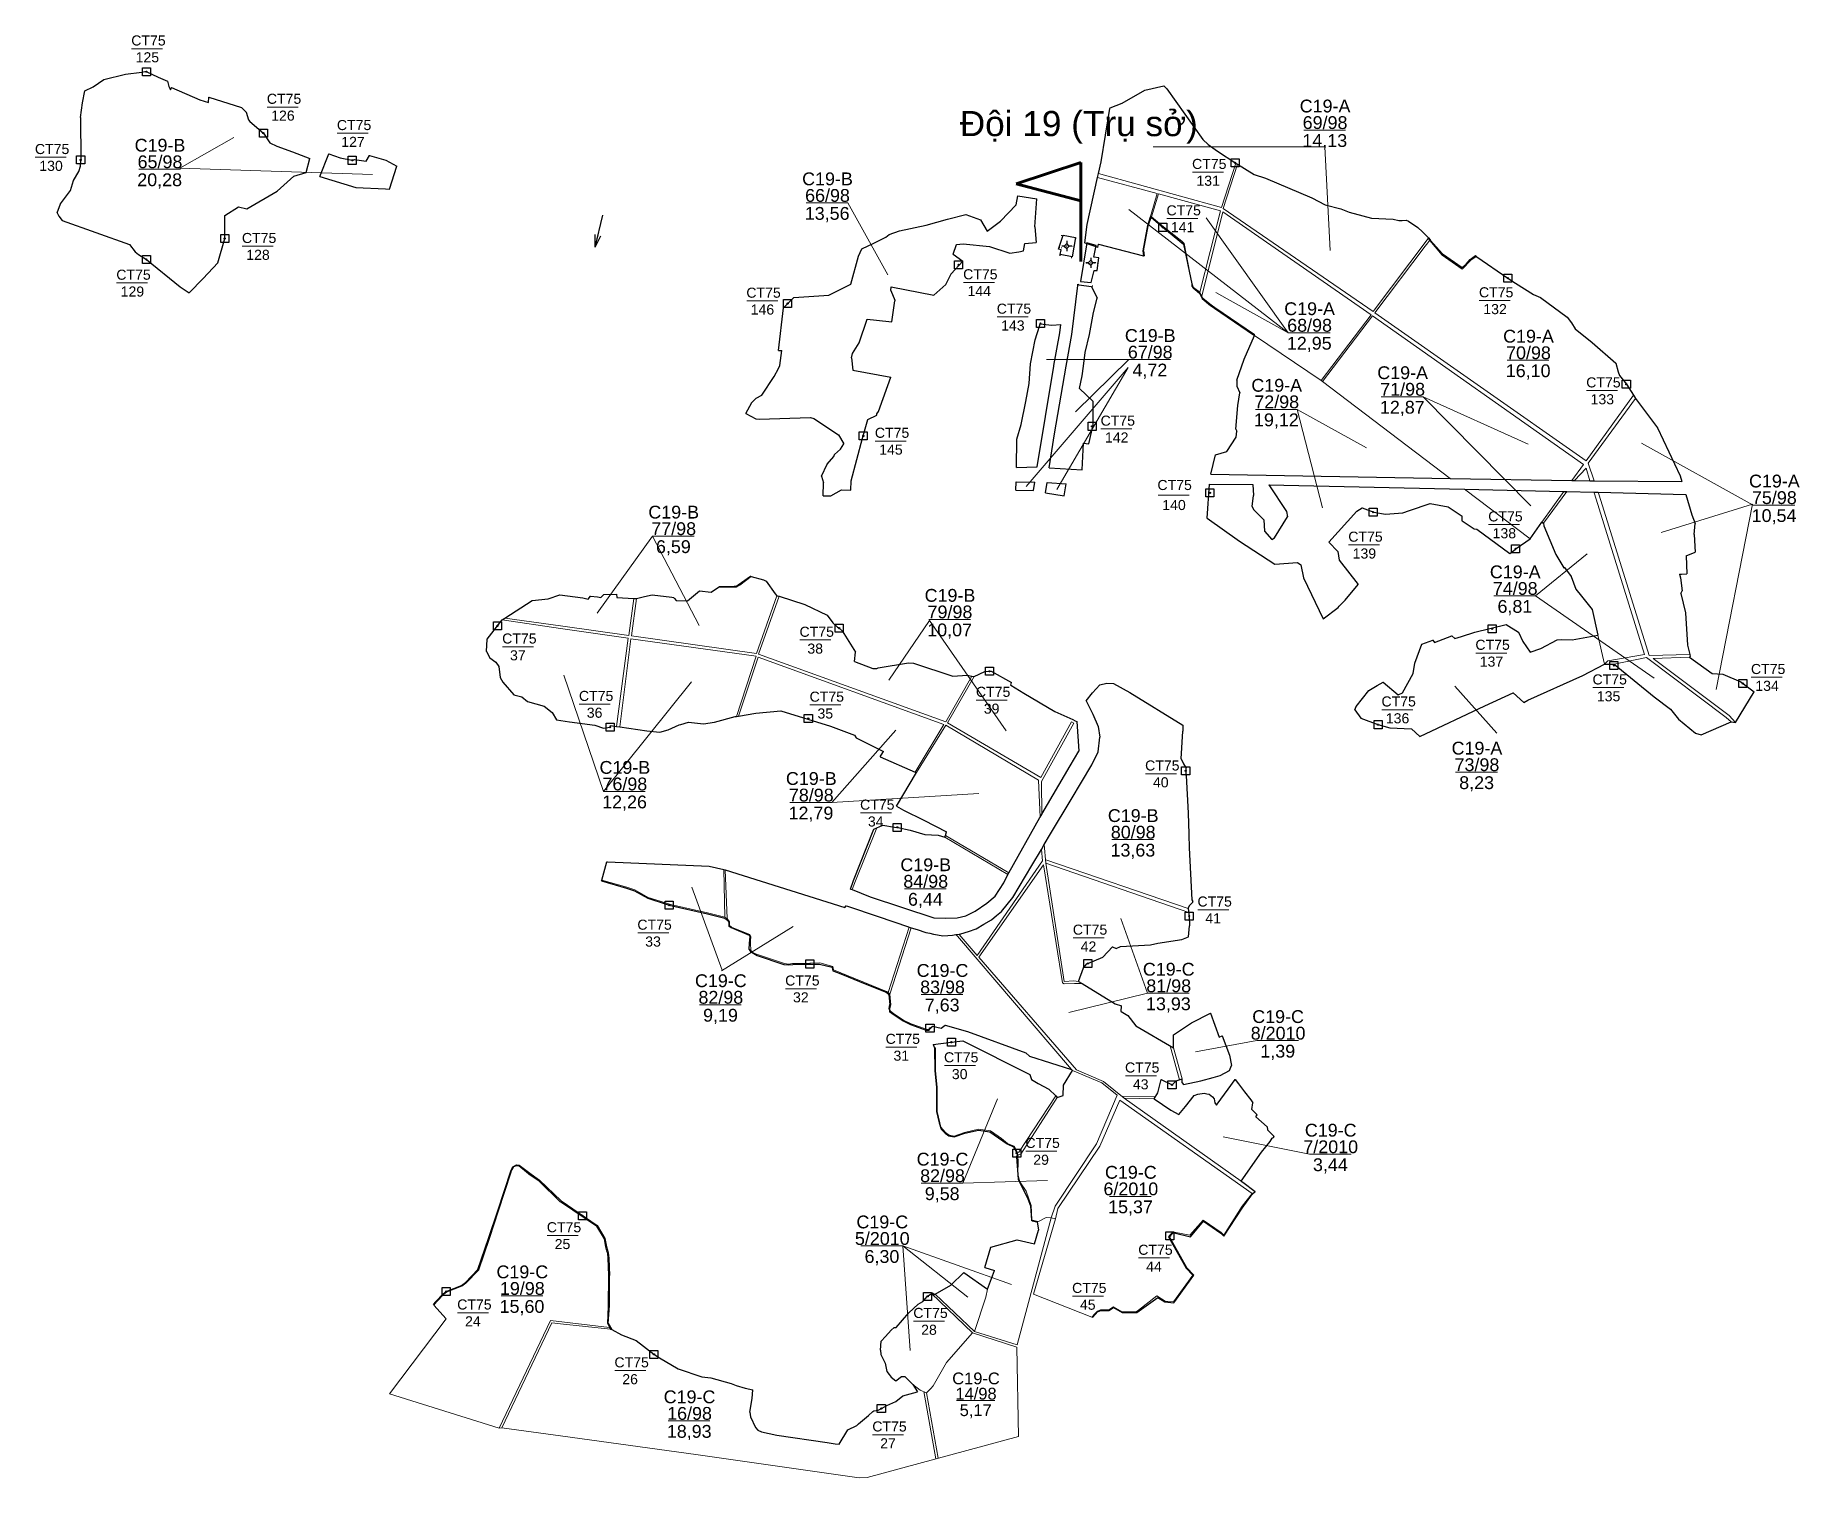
# Model space of a CAD drawing. Header units: metres. Extents: x 396697 to 401076, y 1541241 to 1544822.
import ezdxf
from ezdxf.enums import TextEntityAlignment as Align

# ---------------------------------------------------------------- set-up
doc = ezdxf.new("R2010")
doc.units = ezdxf.units.M
doc.header["$MEASUREMENT"] = 0
for name, color, linetype, lineweight in [('Level 10', 7, 'Continuous', 0), ('Level 21', 7, 'Continuous', 0), ('RanhOne', 1, 'Continuous', 0), ('TruSo', 1, 'Continuous', 106)]:
    doc.layers.add(name, color=color, linetype=linetype, lineweight=lineweight)
doc.styles.add('Style-Arial', font='arial.ttf')
doc.styles.add('Style-vnarial', font='vnarial.shx')
doc.dimstyles.get("Standard").update_dxf_attribs({"dimtxt": 0.18, "dimasz": 0.18, "dimexe": 0.18, "dimexo": 0.0625, "dimgap": 0.09, "dimtad": 0, "dimtih": 1, "dimtoh": 1, "dimdec": 4, "dimzin": 0, "dimdsep": 46, "dimtxsty": 'STANDARD', "dimcen": 0.09, "dimadec": 0, "dimazin": 0, "dimtfac": 1, "dimtdec": 4, "dimtofl": 0, "dimtmove": 0, "dimatfit": 3, "dimfxl": 1, "dimtolj": 1, "dimtzin": 0, "dimarcsym": 0})

msp = doc.modelspace()

# ---------------------------------------------------------------- texts
at = {"layer": 'RanhOne', "color": 7, "linetype": 'Continuous', "lineweight": 13, "style": 'Style-Arial'}
for p in [(399244.48077, 1544296.847639), (399305.083251, 1544253.685425)]:
    msp.add_text('Đội 19 (Trụ sở)', height=3.125, dxfattribs=at).set_placement(p)
at = {"layer": 'RanhOne', "color": 3, "linetype": 'Continuous', "lineweight": 0, "style": 'Style-Arial'}
msp.add_text('4', height=0.75, dxfattribs=at).set_placement((399283.4, 1544203.3), align=Align.TOP_LEFT)
at = {"layer": 'RanhOne', "color": 3, "linetype": 'Continuous', "lineweight": 13, "style": 'Style-Arial'}
msp.add_text('13,93', height=31.795858, dxfattribs=at).set_placement((399508.927716, 1542401.703309), align=Align.CENTER)
at = {"layer": 'RanhOne', "color": 3, "linetype": 'Continuous', "lineweight": 13, "insert": (399509.742571, 1542445.829658), "char_height": 31.795858, "attachment_point": 8, "line_spacing_factor": 0.776524, "style": 'Style-Arial'}
msp.add_mtext('C19-C\\P81/98', dxfattribs=at)

# ---------------------------------------------------------------- blocks, each defined once
blk = doc.blocks.new('*U0')
at = {"color": 0, "linetype": 'Continuous', "lineweight": -2, "ltscale": 10, "flags": 128}
blk.add_lwpolyline([(-150, 150), (150, 150), (150, -150), (-150, -150), (-150, 150)], close=True, dxfattribs=at)
at = {"color": 0, "linetype": 'Continuous', "lineweight": -2, "ltscale": 10}
blk.add_circle((-0.02828, 0.016065), 22.5, dxfattribs=at)
blk = doc.blocks.new('*U5')
at = {"layer": 'RanhOne', "color": 3, "linetype": 'Continuous', "lineweight": 13}
blk.add_line((-61.590494, 0.736004), (61.441766, 0.736004), dxfattribs=at)
at = {"layer": 'RanhOne', "color": 3, "linetype": 'Continuous', "lineweight": 13, "style": 'Style-vnarial'}
for s, p in [('CT75', (-62.927441, 13.404394)), ('24', (-31.75311, -53.404336))]:
    blk.add_text(s, height=40, dxfattribs=at).set_placement(p)
blk = doc.blocks.new('*U6')
at = {"layer": 'RanhOne', "color": 3, "linetype": 'Continuous', "lineweight": 13}
blk.add_line((-61.590494, 0.736004), (61.441766, 0.736004), dxfattribs=at)
at = {"layer": 'RanhOne', "color": 3, "linetype": 'Continuous', "lineweight": 13, "style": 'Style-vnarial'}
for s, p in [('CT75', (-62.927441, 13.404394)), ('25', (-31.75311, -53.404336))]:
    blk.add_text(s, height=40, dxfattribs=at).set_placement(p)
blk = doc.blocks.new('*U7')
at = {"layer": 'RanhOne', "color": 3, "linetype": 'Continuous', "lineweight": 13}
blk.add_line((-61.590494, 0.736004), (61.441766, 0.736004), dxfattribs=at)
at = {"layer": 'RanhOne', "color": 3, "linetype": 'Continuous', "lineweight": 13, "style": 'Style-vnarial'}
for s, p in [('CT75', (-62.927441, 13.404394)), ('26', (-31.75311, -53.404336))]:
    blk.add_text(s, height=40, dxfattribs=at).set_placement(p)
blk = doc.blocks.new('*U8')
at = {"layer": 'RanhOne', "color": 3, "linetype": 'Continuous', "lineweight": 13}
blk.add_line((-61.590494, 0.736004), (61.441766, 0.736004), dxfattribs=at)
at = {"layer": 'RanhOne', "color": 3, "linetype": 'Continuous', "lineweight": 13, "style": 'Style-vnarial'}
for s, p in [('CT75', (-62.927441, 13.404394)), ('27', (-31.75311, -53.404336))]:
    blk.add_text(s, height=40, dxfattribs=at).set_placement(p)
blk = doc.blocks.new('*U9')
at = {"layer": 'RanhOne', "color": 3, "linetype": 'Continuous', "lineweight": 13}
blk.add_line((-61.590494, 0.736004), (61.441766, 0.736004), dxfattribs=at)
at = {"layer": 'RanhOne', "color": 3, "linetype": 'Continuous', "lineweight": 13, "style": 'Style-vnarial'}
for s, p in [('CT75', (-62.927441, 13.404394)), ('28', (-31.75311, -53.404336))]:
    blk.add_text(s, height=40, dxfattribs=at).set_placement(p)
blk = doc.blocks.new('*U10')
at = {"layer": 'RanhOne', "color": 3, "linetype": 'Continuous', "lineweight": 13}
blk.add_line((-61.590494, 0.736004), (61.441766, 0.736004), dxfattribs=at)
at = {"layer": 'RanhOne', "color": 3, "linetype": 'Continuous', "lineweight": 13, "style": 'Style-vnarial'}
for s, p in [('CT75', (-62.927441, 13.404394)), ('29', (-31.75311, -53.404336))]:
    blk.add_text(s, height=40, dxfattribs=at).set_placement(p)
blk = doc.blocks.new('*U11')
at = {"layer": 'RanhOne', "color": 3, "linetype": 'Continuous', "lineweight": 13}
blk.add_line((-61.590494, 0.736004), (61.441766, 0.736004), dxfattribs=at)
at = {"layer": 'RanhOne', "color": 3, "linetype": 'Continuous', "lineweight": 13, "style": 'Style-vnarial'}
for s, p in [('CT75', (-62.927441, 13.404394)), ('30', (-31.75311, -53.404336))]:
    blk.add_text(s, height=40, dxfattribs=at).set_placement(p)
blk = doc.blocks.new('*U12')
at = {"layer": 'RanhOne', "color": 3, "linetype": 'Continuous', "lineweight": 13}
blk.add_line((-61.590494, 0.736004), (61.441766, 0.736004), dxfattribs=at)
at = {"layer": 'RanhOne', "color": 3, "linetype": 'Continuous', "lineweight": 13, "style": 'Style-vnarial'}
for s, p in [('CT75', (-62.927441, 13.404394)), ('31', (-31.75311, -53.404336))]:
    blk.add_text(s, height=40, dxfattribs=at).set_placement(p)
blk = doc.blocks.new('*U13')
at = {"layer": 'RanhOne', "color": 3, "linetype": 'Continuous', "lineweight": 13}
blk.add_line((-61.590494, 0.736004), (61.441766, 0.736004), dxfattribs=at)
at = {"layer": 'RanhOne', "color": 3, "linetype": 'Continuous', "lineweight": 13, "style": 'Style-vnarial'}
for s, p in [('CT75', (-62.927441, 13.404394)), ('32', (-31.75311, -53.404336))]:
    blk.add_text(s, height=40, dxfattribs=at).set_placement(p)
blk = doc.blocks.new('*U14')
at = {"layer": 'RanhOne', "color": 3, "linetype": 'Continuous', "lineweight": 13}
blk.add_line((-61.590494, 0.736004), (61.441766, 0.736004), dxfattribs=at)
at = {"layer": 'RanhOne', "color": 3, "linetype": 'Continuous', "lineweight": 13, "style": 'Style-vnarial'}
for s, p in [('CT75', (-62.927441, 13.404394)), ('33', (-31.75311, -53.404336))]:
    blk.add_text(s, height=40, dxfattribs=at).set_placement(p)
blk = doc.blocks.new('*U15')
at = {"layer": 'RanhOne', "color": 3, "linetype": 'Continuous', "lineweight": 13}
blk.add_line((-61.590494, 0.736004), (61.441766, 0.736004), dxfattribs=at)
at = {"layer": 'RanhOne', "color": 3, "linetype": 'Continuous', "lineweight": 13, "style": 'Style-vnarial'}
for s, p in [('CT75', (-62.927441, 13.404394)), ('34', (-31.75311, -53.404336))]:
    blk.add_text(s, height=40, dxfattribs=at).set_placement(p)
blk = doc.blocks.new('*U16')
at = {"layer": 'RanhOne', "color": 3, "linetype": 'Continuous', "lineweight": 13}
blk.add_line((-61.590494, 0.736004), (61.441766, 0.736004), dxfattribs=at)
at = {"layer": 'RanhOne', "color": 3, "linetype": 'Continuous', "lineweight": 13, "style": 'Style-vnarial'}
for s, p in [('CT75', (-62.927441, 13.404394)), ('35', (-31.75311, -53.404336))]:
    blk.add_text(s, height=40, dxfattribs=at).set_placement(p)
blk = doc.blocks.new('*U17')
at = {"layer": 'RanhOne', "color": 3, "linetype": 'Continuous', "lineweight": 13}
blk.add_line((-61.590494, 0.736004), (61.441766, 0.736004), dxfattribs=at)
at = {"layer": 'RanhOne', "color": 3, "linetype": 'Continuous', "lineweight": 13, "style": 'Style-vnarial'}
for s, p in [('CT75', (-62.927441, 13.404394)), ('36', (-31.75311, -53.404336))]:
    blk.add_text(s, height=40, dxfattribs=at).set_placement(p)
blk = doc.blocks.new('*U18')
at = {"layer": 'RanhOne', "color": 3, "linetype": 'Continuous', "lineweight": 13}
blk.add_line((-61.590494, 0.736004), (61.441766, 0.736004), dxfattribs=at)
at = {"layer": 'RanhOne', "color": 3, "linetype": 'Continuous', "lineweight": 13, "style": 'Style-vnarial'}
for s, p in [('CT75', (-62.927441, 13.404394)), ('37', (-31.75311, -53.404336))]:
    blk.add_text(s, height=40, dxfattribs=at).set_placement(p)
blk = doc.blocks.new('*U19')
at = {"layer": 'RanhOne', "color": 3, "linetype": 'Continuous', "lineweight": 13}
blk.add_line((-61.590494, 0.736004), (61.441766, 0.736004), dxfattribs=at)
at = {"layer": 'RanhOne', "color": 3, "linetype": 'Continuous', "lineweight": 13, "style": 'Style-vnarial'}
for s, p in [('CT75', (-62.927441, 13.404394)), ('38', (-31.75311, -53.404336))]:
    blk.add_text(s, height=40, dxfattribs=at).set_placement(p)
blk = doc.blocks.new('*U20')
at = {"layer": 'RanhOne', "color": 3, "linetype": 'Continuous', "lineweight": 13}
blk.add_line((-61.590494, 0.736004), (61.441766, 0.736004), dxfattribs=at)
at = {"layer": 'RanhOne', "color": 3, "linetype": 'Continuous', "lineweight": 13, "style": 'Style-vnarial'}
for s, p in [('CT75', (-62.927441, 13.404394)), ('39', (-31.75311, -53.404336))]:
    blk.add_text(s, height=40, dxfattribs=at).set_placement(p)
blk = doc.blocks.new('*U21')
at = {"layer": 'RanhOne', "color": 3, "linetype": 'Continuous', "lineweight": 13}
blk.add_line((-61.590494, 0.736004), (61.441766, 0.736004), dxfattribs=at)
at = {"layer": 'RanhOne', "color": 3, "linetype": 'Continuous', "lineweight": 13, "style": 'Style-vnarial'}
for s, p in [('CT75', (-62.927441, 13.404394)), ('40', (-31.75311, -53.404336))]:
    blk.add_text(s, height=40, dxfattribs=at).set_placement(p)
blk = doc.blocks.new('*U22')
at = {"layer": 'RanhOne', "color": 3, "linetype": 'Continuous', "lineweight": 13}
blk.add_line((-61.590494, 0.736004), (61.441766, 0.736004), dxfattribs=at)
at = {"layer": 'RanhOne', "color": 3, "linetype": 'Continuous', "lineweight": 13, "style": 'Style-vnarial'}
for s, p in [('CT75', (-62.927441, 13.404394)), ('41', (-31.75311, -53.404336))]:
    blk.add_text(s, height=40, dxfattribs=at).set_placement(p)
blk = doc.blocks.new('*U23')
at = {"layer": 'RanhOne', "color": 3, "linetype": 'Continuous', "lineweight": 13}
blk.add_line((-61.590494, 0.736004), (61.441766, 0.736004), dxfattribs=at)
at = {"layer": 'RanhOne', "color": 3, "linetype": 'Continuous', "lineweight": 13, "style": 'Style-vnarial'}
for s, p in [('CT75', (-62.927441, 13.404394)), ('42', (-31.75311, -53.404336))]:
    blk.add_text(s, height=40, dxfattribs=at).set_placement(p)
blk = doc.blocks.new('*U24')
at = {"layer": 'RanhOne', "color": 3, "linetype": 'Continuous', "lineweight": 13}
blk.add_line((-61.590494, 0.736004), (61.441766, 0.736004), dxfattribs=at)
at = {"layer": 'RanhOne', "color": 3, "linetype": 'Continuous', "lineweight": 13, "style": 'Style-vnarial'}
for s, p in [('CT75', (-62.927441, 13.404394)), ('43', (-31.75311, -53.404336))]:
    blk.add_text(s, height=40, dxfattribs=at).set_placement(p)
blk = doc.blocks.new('*U25')
at = {"layer": 'RanhOne', "color": 3, "linetype": 'Continuous', "lineweight": 13}
blk.add_line((-61.590494, 0.736004), (61.441766, 0.736004), dxfattribs=at)
at = {"layer": 'RanhOne', "color": 3, "linetype": 'Continuous', "lineweight": 13, "style": 'Style-vnarial'}
for s, p in [('CT75', (-62.927441, 13.404394)), ('44', (-31.75311, -53.404336))]:
    blk.add_text(s, height=40, dxfattribs=at).set_placement(p)
blk = doc.blocks.new('*U26')
at = {"layer": 'RanhOne', "color": 3, "linetype": 'Continuous', "lineweight": 13}
blk.add_line((-61.590494, 0.736004), (61.441766, 0.736004), dxfattribs=at)
at = {"layer": 'RanhOne', "color": 3, "linetype": 'Continuous', "lineweight": 13, "style": 'Style-vnarial'}
for s, p in [('CT75', (-62.927441, 13.404394)), ('45', (-31.75311, -53.404336))]:
    blk.add_text(s, height=40, dxfattribs=at).set_placement(p)
blk = doc.blocks.new('*U27')
at = {"layer": 'RanhOne', "color": 3, "linetype": 'Continuous', "lineweight": 13}
blk.add_line((-61.590481, 0.735993), (61.441778, 0.735993), dxfattribs=at)
at = {"layer": 'RanhOne', "color": 3, "linetype": 'Continuous', "lineweight": 13, "style": 'Style-vnarial'}
for s, p in [('CT75', (-62.927429, 13.404383)), ('130', (-45.630649, -53.404347))]:
    blk.add_text(s, height=40, dxfattribs=at).set_placement(p)
blk = doc.blocks.new('*U28')
at = {"layer": 'RanhOne', "color": 3, "linetype": 'Continuous', "lineweight": 13}
blk.add_line((-61.590481, 0.735993), (61.441778, 0.735993), dxfattribs=at)
at = {"layer": 'RanhOne', "color": 3, "linetype": 'Continuous', "lineweight": 13, "style": 'Style-vnarial'}
for s, p in [('CT75', (-62.927429, 13.404383)), ('125', (-45.630649, -53.404347))]:
    blk.add_text(s, height=40, dxfattribs=at).set_placement(p)
blk = doc.blocks.new('*U29')
at = {"layer": 'RanhOne', "color": 3, "linetype": 'Continuous', "lineweight": 13}
blk.add_line((-61.590481, 0.735993), (61.441778, 0.735993), dxfattribs=at)
at = {"layer": 'RanhOne', "color": 3, "linetype": 'Continuous', "lineweight": 13, "style": 'Style-vnarial'}
for s, p in [('CT75', (-62.927429, 13.404383)), ('126', (-45.630649, -53.404347))]:
    blk.add_text(s, height=40, dxfattribs=at).set_placement(p)
blk = doc.blocks.new('*U30')
at = {"layer": 'RanhOne', "color": 3, "linetype": 'Continuous', "lineweight": 13}
blk.add_line((-61.590481, 0.735993), (61.441778, 0.735993), dxfattribs=at)
at = {"layer": 'RanhOne', "color": 3, "linetype": 'Continuous', "lineweight": 13, "style": 'Style-vnarial'}
for s, p in [('CT75', (-62.927429, 13.404383)), ('127', (-45.630649, -53.404347))]:
    blk.add_text(s, height=40, dxfattribs=at).set_placement(p)
blk = doc.blocks.new('*U31')
at = {"layer": 'RanhOne', "color": 3, "linetype": 'Continuous', "lineweight": 13}
blk.add_line((-61.590481, 0.735993), (61.441778, 0.735993), dxfattribs=at)
at = {"layer": 'RanhOne', "color": 3, "linetype": 'Continuous', "lineweight": 13, "style": 'Style-vnarial'}
for s, p in [('CT75', (-62.927429, 13.404383)), ('128', (-45.630649, -53.404347))]:
    blk.add_text(s, height=40, dxfattribs=at).set_placement(p)
blk = doc.blocks.new('*U32')
at = {"layer": 'RanhOne', "color": 3, "linetype": 'Continuous', "lineweight": 13}
blk.add_line((-61.590481, 0.735993), (61.441778, 0.735993), dxfattribs=at)
at = {"layer": 'RanhOne', "color": 3, "linetype": 'Continuous', "lineweight": 13, "style": 'Style-vnarial'}
for s, p in [('CT75', (-62.927429, 13.404383)), ('129', (-45.630649, -53.404347))]:
    blk.add_text(s, height=40, dxfattribs=at).set_placement(p)
blk = doc.blocks.new('*U33')
at = {"layer": 'RanhOne', "color": 3, "linetype": 'Continuous', "lineweight": 13}
blk.add_line((-61.590481, 0.735993), (61.441778, 0.735993), dxfattribs=at)
at = {"layer": 'RanhOne', "color": 3, "linetype": 'Continuous', "lineweight": 13, "style": 'Style-vnarial'}
for s, p in [('CT75', (-62.927429, 13.404383)), ('146', (-45.630649, -53.404347))]:
    blk.add_text(s, height=40, dxfattribs=at).set_placement(p)
blk = doc.blocks.new('*U34')
at = {"layer": 'RanhOne', "color": 3, "linetype": 'Continuous', "lineweight": 13}
blk.add_line((-61.590481, 0.735993), (61.441778, 0.735993), dxfattribs=at)
at = {"layer": 'RanhOne', "color": 3, "linetype": 'Continuous', "lineweight": 13, "style": 'Style-vnarial'}
for s, p in [('CT75', (-62.927429, 13.404383)), ('144', (-45.630649, -53.404347))]:
    blk.add_text(s, height=40, dxfattribs=at).set_placement(p)
blk = doc.blocks.new('*U35')
at = {"layer": 'RanhOne', "color": 3, "linetype": 'Continuous', "lineweight": 13}
blk.add_line((-61.590481, 0.735993), (61.441778, 0.735993), dxfattribs=at)
at = {"layer": 'RanhOne', "color": 3, "linetype": 'Continuous', "lineweight": 13, "style": 'Style-vnarial'}
for s, p in [('CT75', (-62.927429, 13.404383)), ('143', (-45.630649, -53.404347))]:
    blk.add_text(s, height=40, dxfattribs=at).set_placement(p)
blk = doc.blocks.new('*U36')
at = {"layer": 'RanhOne', "color": 3, "linetype": 'Continuous', "lineweight": 13}
blk.add_line((-61.590481, 0.735993), (61.441778, 0.735993), dxfattribs=at)
at = {"layer": 'RanhOne', "color": 3, "linetype": 'Continuous', "lineweight": 13, "style": 'Style-vnarial'}
for s, p in [('CT75', (-62.927429, 13.404383)), ('145', (-45.630649, -53.404347))]:
    blk.add_text(s, height=40, dxfattribs=at).set_placement(p)
blk = doc.blocks.new('*U37')
at = {"layer": 'RanhOne', "color": 3, "linetype": 'Continuous', "lineweight": 13}
blk.add_line((-61.590481, 0.735993), (61.441778, 0.735993), dxfattribs=at)
at = {"layer": 'RanhOne', "color": 3, "linetype": 'Continuous', "lineweight": 13, "style": 'Style-vnarial'}
for s, p in [('CT75', (-62.927429, 13.404383)), ('131', (-45.630649, -53.404347))]:
    blk.add_text(s, height=40, dxfattribs=at).set_placement(p)
blk = doc.blocks.new('*U38')
at = {"layer": 'RanhOne', "color": 3, "linetype": 'Continuous', "lineweight": 13}
blk.add_line((-61.590481, 0.735993), (61.441778, 0.735993), dxfattribs=at)
at = {"layer": 'RanhOne', "color": 3, "linetype": 'Continuous', "lineweight": 13, "style": 'Style-vnarial'}
for s, p in [('CT75', (-62.927429, 13.404383)), ('133', (-45.630649, -53.404347))]:
    blk.add_text(s, height=40, dxfattribs=at).set_placement(p)
blk = doc.blocks.new('*U39')
at = {"layer": 'RanhOne', "color": 3, "linetype": 'Continuous', "lineweight": 13}
blk.add_line((-61.590481, 0.735993), (61.441778, 0.735993), dxfattribs=at)
at = {"layer": 'RanhOne', "color": 3, "linetype": 'Continuous', "lineweight": 13, "style": 'Style-vnarial'}
for s, p in [('CT75', (-62.927429, 13.404383)), ('134', (-45.630649, -53.404347))]:
    blk.add_text(s, height=40, dxfattribs=at).set_placement(p)
blk = doc.blocks.new('*U40')
at = {"layer": 'RanhOne', "color": 3, "linetype": 'Continuous', "lineweight": 13}
blk.add_line((-61.590481, 0.735993), (61.441778, 0.735993), dxfattribs=at)
at = {"layer": 'RanhOne', "color": 3, "linetype": 'Continuous', "lineweight": 13, "style": 'Style-vnarial'}
for s, p in [('CT75', (-62.927429, 13.404383)), ('135', (-45.630649, -53.404347))]:
    blk.add_text(s, height=40, dxfattribs=at).set_placement(p)
blk = doc.blocks.new('*U41')
at = {"layer": 'RanhOne', "color": 3, "linetype": 'Continuous', "lineweight": 13}
blk.add_line((-61.590481, 0.735993), (61.441778, 0.735993), dxfattribs=at)
at = {"layer": 'RanhOne', "color": 3, "linetype": 'Continuous', "lineweight": 13, "style": 'Style-vnarial'}
for s, p in [('CT75', (-62.927429, 13.404383)), ('136', (-45.630649, -53.404347))]:
    blk.add_text(s, height=40, dxfattribs=at).set_placement(p)
blk = doc.blocks.new('*U42')
at = {"layer": 'RanhOne', "color": 3, "linetype": 'Continuous', "lineweight": 13}
blk.add_line((-61.590481, 0.735993), (61.441778, 0.735993), dxfattribs=at)
at = {"layer": 'RanhOne', "color": 3, "linetype": 'Continuous', "lineweight": 13, "style": 'Style-vnarial'}
for s, p in [('CT75', (-62.927429, 13.404383)), ('137', (-45.630649, -53.404347))]:
    blk.add_text(s, height=40, dxfattribs=at).set_placement(p)
blk = doc.blocks.new('*U43')
at = {"layer": 'RanhOne', "color": 3, "linetype": 'Continuous', "lineweight": 13}
blk.add_line((-61.590481, 0.735993), (61.441778, 0.735993), dxfattribs=at)
at = {"layer": 'RanhOne', "color": 3, "linetype": 'Continuous', "lineweight": 13, "style": 'Style-vnarial'}
for s, p in [('CT75', (-62.927429, 13.404383)), ('138', (-45.630649, -53.404347))]:
    blk.add_text(s, height=40, dxfattribs=at).set_placement(p)
blk = doc.blocks.new('*U44')
at = {"layer": 'RanhOne', "color": 3, "linetype": 'Continuous', "lineweight": 13}
blk.add_line((-61.590481, 0.735993), (61.441778, 0.735993), dxfattribs=at)
at = {"layer": 'RanhOne', "color": 3, "linetype": 'Continuous', "lineweight": 13, "style": 'Style-vnarial'}
for s, p in [('CT75', (-62.927429, 13.404383)), ('139', (-45.630649, -53.404347))]:
    blk.add_text(s, height=40, dxfattribs=at).set_placement(p)
blk = doc.blocks.new('*U45')
at = {"layer": 'RanhOne', "color": 3, "linetype": 'Continuous', "lineweight": 13}
blk.add_line((-61.590481, 0.735993), (61.441778, 0.735993), dxfattribs=at)
at = {"layer": 'RanhOne', "color": 3, "linetype": 'Continuous', "lineweight": 13, "style": 'Style-vnarial'}
for s, p in [('CT75', (-62.927429, 13.404383)), ('141', (-45.630649, -53.404347))]:
    blk.add_text(s, height=40, dxfattribs=at).set_placement(p)
blk = doc.blocks.new('*U46')
at = {"layer": 'RanhOne', "color": 3, "linetype": 'Continuous', "lineweight": 13}
blk.add_line((-61.590481, 0.735993), (61.441778, 0.735993), dxfattribs=at)
at = {"layer": 'RanhOne', "color": 3, "linetype": 'Continuous', "lineweight": 13, "style": 'Style-vnarial'}
for s, p in [('CT75', (-62.927429, 13.404383)), ('132', (-45.630649, -53.404347))]:
    blk.add_text(s, height=40, dxfattribs=at).set_placement(p)
blk = doc.blocks.new('*U47')
at = {"layer": 'RanhOne', "color": 3, "linetype": 'Continuous', "lineweight": 13}
blk.add_line((-37.469365, -0.341601), (39.425797, -0.341601), dxfattribs=at)
at = {"layer": 'RanhOne', "color": 3, "linetype": 'Continuous', "lineweight": 13, "style": 'Style-vnarial'}
for s, p in [('CT75', (-39.425881, 12.326789)), ('140', (-27.435224, -37.327189))]:
    blk.add_text(s, height=25, dxfattribs=at).set_placement(p)
blk = doc.blocks.new('*U48')
at = {"layer": 'RanhOne', "color": 3, "linetype": 'Continuous', "lineweight": 13}
blk.add_line((-38.494146, 0.459763), (38.401016, 0.459763), dxfattribs=at)
at = {"layer": 'RanhOne', "color": 3, "linetype": 'Continuous', "lineweight": 13, "style": 'Style-vnarial'}
for s, p in [('CT75', (-39.329738, 8.377507)), ('142', (-28.519251, -33.37795))]:
    blk.add_text(s, height=25, dxfattribs=at).set_placement(p)
blk = doc.blocks.new('TerminatorOpen_0.5')
at = {"color": 0, "linetype": 'ByBlock', "lineweight": -2}
for q in [(-1, 0.25), (-1, 0), (-1, -0.25)]:
    blk.add_line((0, 0), q, dxfattribs=at)
blk = doc.blocks.new('*U49')
at = {"layer": 'RanhOne', "color": 3, "linetype": 'Continuous', "lineweight": 13}
blk.add_line((-66.520877, -1.660429), (63.750129, -1.660429), dxfattribs=at)
at = {"layer": 'RanhOne', "color": 3, "linetype": 'Continuous', "lineweight": 13, "style": 'Style-Arial'}
blk.add_text('20,28', height=40, dxfattribs=at).set_placement((-1.025137, -54.422685), align=Align.CENTER)
at = {"layer": 'RanhOne', "color": 3, "linetype": 'Continuous', "lineweight": 13, "insert": (-0.000029, 1.089388), "char_height": 40, "attachment_point": 8, "line_spacing_factor": 0.776524, "style": 'Style-Arial'}
blk.add_mtext('C19-B\\P65/98', dxfattribs=at)
blk = doc.blocks.new('*U50')
at = {"layer": 'RanhOne', "color": 3, "linetype": 'Continuous', "lineweight": 13}
blk.add_line((-66.520877, -1.660429), (63.750129, -1.660429), dxfattribs=at)
at = {"layer": 'RanhOne', "color": 3, "linetype": 'Continuous', "lineweight": 13, "style": 'Style-Arial'}
blk.add_text('13,56', height=40, dxfattribs=at).set_placement((-1.025137, -54.422685), align=Align.CENTER)
at = {"layer": 'RanhOne', "color": 3, "linetype": 'Continuous', "lineweight": 13, "insert": (-0.000029, 1.089388), "char_height": 40, "attachment_point": 8, "line_spacing_factor": 0.776524, "style": 'Style-Arial'}
blk.add_mtext('C19-B\\P66/98', dxfattribs=at)
blk = doc.blocks.new('*U51')
at = {"layer": 'RanhOne', "color": 3, "linetype": 'Continuous', "lineweight": 13}
blk.add_line((-66.520877, -1.660429), (63.750129, -1.660429), dxfattribs=at)
at = {"layer": 'RanhOne', "color": 3, "linetype": 'Continuous', "lineweight": 13, "style": 'Style-Arial'}
blk.add_text('4,72', height=40, dxfattribs=at).set_placement((-1.025137, -54.422685), align=Align.CENTER)
at = {"layer": 'RanhOne', "color": 3, "linetype": 'Continuous', "lineweight": 13, "insert": (-0.000029, 1.089388), "char_height": 40, "attachment_point": 8, "line_spacing_factor": 0.776524, "style": 'Style-Arial'}
blk.add_mtext('C19-B\\P67/98', dxfattribs=at)
blk = doc.blocks.new('*U52')
at = {"layer": 'RanhOne', "color": 3, "linetype": 'Continuous', "lineweight": 13}
blk.add_line((-66.520877, -1.660429), (63.750129, -1.660429), dxfattribs=at)
at = {"layer": 'RanhOne', "color": 3, "linetype": 'Continuous', "lineweight": 13, "style": 'Style-Arial'}
blk.add_text('6,59', height=40, dxfattribs=at).set_placement((-1.025137, -54.422685), align=Align.CENTER)
at = {"layer": 'RanhOne', "color": 3, "linetype": 'Continuous', "lineweight": 13, "insert": (-0.000029, 1.089388), "char_height": 40, "attachment_point": 8, "line_spacing_factor": 0.776524, "style": 'Style-Arial'}
blk.add_mtext('C19-B\\P77/98', dxfattribs=at)
blk = doc.blocks.new('*U53')
at = {"layer": 'RanhOne', "color": 3, "linetype": 'Continuous', "lineweight": 13}
blk.add_line((-66.520877, -1.660429), (63.750129, -1.660429), dxfattribs=at)
at = {"layer": 'RanhOne', "color": 3, "linetype": 'Continuous', "lineweight": 13, "style": 'Style-Arial'}
blk.add_text('12,26', height=40, dxfattribs=at).set_placement((-1.025137, -54.422685), align=Align.CENTER)
at = {"layer": 'RanhOne', "color": 3, "linetype": 'Continuous', "lineweight": 13, "insert": (-0.000029, 1.089388), "char_height": 40, "attachment_point": 8, "line_spacing_factor": 0.776524, "style": 'Style-Arial'}
blk.add_mtext('C19-B\\P76/98', dxfattribs=at)
blk = doc.blocks.new('*U54')
at = {"layer": 'RanhOne', "color": 3, "linetype": 'Continuous', "lineweight": 13}
blk.add_line((-66.520877, -1.660429), (63.750129, -1.660429), dxfattribs=at)
at = {"layer": 'RanhOne', "color": 3, "linetype": 'Continuous', "lineweight": 13, "style": 'Style-Arial'}
blk.add_text('10,07', height=40, dxfattribs=at).set_placement((-1.025137, -54.422685), align=Align.CENTER)
at = {"layer": 'RanhOne', "color": 3, "linetype": 'Continuous', "lineweight": 13, "insert": (-0.000029, 1.089388), "char_height": 40, "attachment_point": 8, "line_spacing_factor": 0.776524, "style": 'Style-Arial'}
blk.add_mtext('C19-B\\P79/98', dxfattribs=at)
blk = doc.blocks.new('*U55')
at = {"layer": 'RanhOne', "color": 3, "linetype": 'Continuous', "lineweight": 13}
blk.add_line((-66.520877, -1.660429), (63.750129, -1.660429), dxfattribs=at)
at = {"layer": 'RanhOne', "color": 3, "linetype": 'Continuous', "lineweight": 13, "style": 'Style-Arial'}
blk.add_text('12,79', height=40, dxfattribs=at).set_placement((-1.025137, -54.422685), align=Align.CENTER)
at = {"layer": 'RanhOne', "color": 3, "linetype": 'Continuous', "lineweight": 13, "insert": (-0.000029, 1.089388), "char_height": 40, "attachment_point": 8, "line_spacing_factor": 0.776524, "style": 'Style-Arial'}
blk.add_mtext('C19-B\\P78/98', dxfattribs=at)
blk = doc.blocks.new('*U56')
at = {"layer": 'RanhOne', "color": 3, "linetype": 'Continuous', "lineweight": 13}
blk.add_line((-66.520877, -1.660429), (63.750129, -1.660429), dxfattribs=at)
at = {"layer": 'RanhOne', "color": 3, "linetype": 'Continuous', "lineweight": 13, "style": 'Style-Arial'}
blk.add_text('6,44', height=40, dxfattribs=at).set_placement((-1.025137, -54.422685), align=Align.CENTER)
at = {"layer": 'RanhOne', "color": 3, "linetype": 'Continuous', "lineweight": 13, "insert": (-0.000029, 1.089388), "char_height": 40, "attachment_point": 8, "line_spacing_factor": 0.776524, "style": 'Style-Arial'}
blk.add_mtext('C19-B\\P84/98', dxfattribs=at)
blk = doc.blocks.new('*U57')
at = {"layer": 'RanhOne', "color": 3, "linetype": 'Continuous', "lineweight": 13}
blk.add_line((-66.520877, -1.660429), (63.750129, -1.660429), dxfattribs=at)
at = {"layer": 'RanhOne', "color": 3, "linetype": 'Continuous', "lineweight": 13, "style": 'Style-Arial'}
blk.add_text('1,39', height=40, dxfattribs=at).set_placement((-1.025137, -54.422685), align=Align.CENTER)
at = {"layer": 'RanhOne', "color": 3, "linetype": 'Continuous', "lineweight": 13, "insert": (-0.000029, 1.089388), "char_height": 40, "attachment_point": 8, "line_spacing_factor": 0.776524, "style": 'Style-Arial'}
blk.add_mtext('C19-C\\P8/2010', dxfattribs=at)
blk = doc.blocks.new('*U58')
at = {"layer": 'RanhOne', "color": 3, "linetype": 'Continuous', "lineweight": 13}
blk.add_line((-66.520877, -1.660429), (63.750129, -1.660429), dxfattribs=at)
at = {"layer": 'RanhOne', "color": 3, "linetype": 'Continuous', "lineweight": 13, "style": 'Style-Arial'}
blk.add_text('3,44', height=40, dxfattribs=at).set_placement((-1.025137, -54.422685), align=Align.CENTER)
at = {"layer": 'RanhOne', "color": 3, "linetype": 'Continuous', "lineweight": 13, "insert": (-0.000029, 1.089388), "char_height": 40, "attachment_point": 8, "line_spacing_factor": 0.776524, "style": 'Style-Arial'}
blk.add_mtext('C19-C\\P7/2010', dxfattribs=at)
blk = doc.blocks.new('*U59')
at = {"layer": 'RanhOne', "color": 3, "linetype": 'Continuous', "lineweight": 13}
blk.add_line((-66.520877, -1.660429), (63.750129, -1.660429), dxfattribs=at)
at = {"layer": 'RanhOne', "color": 3, "linetype": 'Continuous', "lineweight": 13, "style": 'Style-Arial'}
blk.add_text('13,63', height=40, dxfattribs=at).set_placement((-1.025137, -54.422685), align=Align.CENTER)
at = {"layer": 'RanhOne', "color": 3, "linetype": 'Continuous', "lineweight": 13, "insert": (-0.000029, 1.089388), "char_height": 40, "attachment_point": 8, "line_spacing_factor": 0.776524, "style": 'Style-Arial'}
blk.add_mtext('C19-B\\P80/98', dxfattribs=at)
blk = doc.blocks.new('*U60')
at = {"layer": 'RanhOne', "color": 3, "linetype": 'Continuous', "lineweight": 13}
blk.add_line((-66.520877, -1.660429), (63.750129, -1.660429), dxfattribs=at)
at = {"layer": 'RanhOne', "color": 3, "linetype": 'Continuous', "lineweight": 13, "style": 'Style-Arial'}
blk.add_text('9,58', height=40, dxfattribs=at).set_placement((-1.025137, -54.422685), align=Align.CENTER)
at = {"layer": 'RanhOne', "color": 3, "linetype": 'Continuous', "lineweight": 13, "insert": (-0.000029, 1.089388), "char_height": 40, "attachment_point": 8, "line_spacing_factor": 0.776524, "style": 'Style-Arial'}
blk.add_mtext('C19-C\\P82/98', dxfattribs=at)
blk = doc.blocks.new('*U61')
at = {"layer": 'RanhOne', "color": 3, "linetype": 'Continuous', "lineweight": 13}
blk.add_line((-66.520877, -1.660429), (63.750129, -1.660429), dxfattribs=at)
at = {"layer": 'RanhOne', "color": 3, "linetype": 'Continuous', "lineweight": 13, "style": 'Style-Arial'}
blk.add_text('6,30', height=40, dxfattribs=at).set_placement((-1.025137, -54.422685), align=Align.CENTER)
at = {"layer": 'RanhOne', "color": 3, "linetype": 'Continuous', "lineweight": 13, "insert": (-0.000029, 1.089388), "char_height": 40, "attachment_point": 8, "line_spacing_factor": 0.776524, "style": 'Style-Arial'}
blk.add_mtext('C19-C\\P5/2010', dxfattribs=at)
blk = doc.blocks.new('*U62')
at = {"layer": 'RanhOne', "color": 3, "linetype": 'Continuous', "lineweight": 13}
blk.add_line((-66.520877, -1.660429), (63.750129, -1.660429), dxfattribs=at)
at = {"layer": 'RanhOne', "color": 3, "linetype": 'Continuous', "lineweight": 13, "style": 'Style-Arial'}
blk.add_text('15,37', height=40, dxfattribs=at).set_placement((-1.025137, -54.422685), align=Align.CENTER)
at = {"layer": 'RanhOne', "color": 3, "linetype": 'Continuous', "lineweight": 13, "insert": (-0.000029, 1.089388), "char_height": 40, "attachment_point": 8, "line_spacing_factor": 0.776524, "style": 'Style-Arial'}
blk.add_mtext('C19-C\\P6/2010', dxfattribs=at)
blk = doc.blocks.new('*U63')
at = {"layer": 'RanhOne', "color": 3, "linetype": 'Continuous', "lineweight": 13}
blk.add_line((-66.520877, -1.660429), (63.750129, -1.660429), dxfattribs=at)
at = {"layer": 'RanhOne', "color": 3, "linetype": 'Continuous', "lineweight": 13, "style": 'Style-Arial'}
blk.add_text('5,17', height=40, dxfattribs=at).set_placement((-1.025137, -54.422685), align=Align.CENTER)
at = {"layer": 'RanhOne', "color": 3, "linetype": 'Continuous', "lineweight": 13, "insert": (-0.000029, 1.089388), "char_height": 40, "attachment_point": 8, "line_spacing_factor": 0.776524, "style": 'Style-Arial'}
blk.add_mtext('C19-C\\P14/98', dxfattribs=at)
blk = doc.blocks.new('*U64')
at = {"layer": 'RanhOne', "color": 3, "linetype": 'Continuous', "lineweight": 13}
blk.add_line((-66.520877, -1.660429), (63.750129, -1.660429), dxfattribs=at)
at = {"layer": 'RanhOne', "color": 3, "linetype": 'Continuous', "lineweight": 13, "style": 'Style-Arial'}
blk.add_text('18,93', height=40, dxfattribs=at).set_placement((-1.025137, -54.422685), align=Align.CENTER)
at = {"layer": 'RanhOne', "color": 3, "linetype": 'Continuous', "lineweight": 13, "insert": (-0.000029, 1.089388), "char_height": 40, "attachment_point": 8, "line_spacing_factor": 0.776524, "style": 'Style-Arial'}
blk.add_mtext('C19-C\\P16/98', dxfattribs=at)
blk = doc.blocks.new('*U65')
at = {"layer": 'RanhOne', "color": 3, "linetype": 'Continuous', "lineweight": 13}
blk.add_line((-66.520877, -1.660429), (63.750129, -1.660429), dxfattribs=at)
at = {"layer": 'RanhOne', "color": 3, "linetype": 'Continuous', "lineweight": 13, "style": 'Style-Arial'}
blk.add_text('15,60', height=40, dxfattribs=at).set_placement((-1.025137, -54.422685), align=Align.CENTER)
at = {"layer": 'RanhOne', "color": 3, "linetype": 'Continuous', "lineweight": 13, "insert": (-0.000029, 1.089388), "char_height": 40, "attachment_point": 8, "line_spacing_factor": 0.776524, "style": 'Style-Arial'}
blk.add_mtext('C19-C\\P19/98', dxfattribs=at)
blk = doc.blocks.new('*U66')
at = {"layer": 'RanhOne', "color": 3, "linetype": 'Continuous', "lineweight": 13}
blk.add_line((-66.520877, -1.660429), (63.750129, -1.660429), dxfattribs=at)
at = {"layer": 'RanhOne', "color": 3, "linetype": 'Continuous', "lineweight": 13, "style": 'Style-Arial'}
blk.add_text('7,63', height=40, dxfattribs=at).set_placement((-1.025137, -54.422685), align=Align.CENTER)
at = {"layer": 'RanhOne', "color": 3, "linetype": 'Continuous', "lineweight": 13, "insert": (-0.000029, 1.089388), "char_height": 40, "attachment_point": 8, "line_spacing_factor": 0.776524, "style": 'Style-Arial'}
blk.add_mtext('C19-C\\P83/98', dxfattribs=at)
blk = doc.blocks.new('*U67')
at = {"layer": 'RanhOne', "color": 3, "linetype": 'Continuous', "lineweight": 13}
blk.add_line((-66.520877, -1.660429), (63.750129, -1.660429), dxfattribs=at)
at = {"layer": 'RanhOne', "color": 3, "linetype": 'Continuous', "lineweight": 13, "style": 'Style-Arial'}
blk.add_text('9,19', height=40, dxfattribs=at).set_placement((-1.025137, -54.422685), align=Align.CENTER)
at = {"layer": 'RanhOne', "color": 3, "linetype": 'Continuous', "lineweight": 13, "insert": (-0.000029, 1.089388), "char_height": 40, "attachment_point": 8, "line_spacing_factor": 0.776524, "style": 'Style-Arial'}
blk.add_mtext('C19-C\\P82/98', dxfattribs=at)
blk = doc.blocks.new('DDCT')
at = {"layer": 'RanhOne', "color": 5, "linetype": 'Continuous', "lineweight": 0}
for p, q in [((6.24, 0), (-6.24, 0)), ((0, -6.24), (0, 6.24))]:
    blk.add_line(p, q, dxfattribs=at)
blk = doc.blocks.new('CENTRD')
at = {"layer": 'RanhOne', "linetype": 'Continuous', "lineweight": 30}
h = blk.add_hatch(color=5, dxfattribs=at)
edge = h.paths.add_edge_path()
edge.add_arc((0, 0), 1.5, 0, 360)
at = {"layer": 'RanhOne', "color": 5, "linetype": 'Continuous', "lineweight": 30}
for p, q in [((-6.25, 0), (-12.5, 0)), ((0, 6.25), (-6.25, 0)), ((-6.25, 0), (0, -6.25)), ((0, 12.5), (0, 6.25)), ((6.25, 0), (0, 6.25)), ((0, -6.25), (6.25, 0)), ((12.5, 0), (6.25, 0)), ((0, -6.25), (0, -12.5))]:
    blk.add_line(p, q, dxfattribs=at)
blk = doc.blocks.new('*U70')
at = {"layer": 'RanhOne', "color": 3, "linetype": 'Continuous', "lineweight": 13}
blk.add_line((-66.520877, -1.660429), (63.750129, -1.660429), dxfattribs=at)
at = {"layer": 'RanhOne', "color": 3, "linetype": 'Continuous', "lineweight": 13, "style": 'Style-Arial'}
blk.add_text('14,13', height=40, dxfattribs=at).set_placement((-1.025137, -54.422685), align=Align.CENTER)
at = {"layer": 'RanhOne', "color": 3, "linetype": 'Continuous', "lineweight": 13, "insert": (-0.000029, 1.089388), "char_height": 40, "attachment_point": 8, "line_spacing_factor": 0.776524, "style": 'Style-Arial'}
blk.add_mtext('C19-A\\P69/98', dxfattribs=at)
blk = doc.blocks.new('*U71')
at = {"layer": 'RanhOne', "color": 3, "linetype": 'Continuous', "lineweight": 13}
blk.add_line((-66.520877, -1.660429), (63.750129, -1.660429), dxfattribs=at)
at = {"layer": 'RanhOne', "color": 3, "linetype": 'Continuous', "lineweight": 13, "style": 'Style-Arial'}
blk.add_text('12,95', height=40, dxfattribs=at).set_placement((-1.025137, -54.422685), align=Align.CENTER)
at = {"layer": 'RanhOne', "color": 3, "linetype": 'Continuous', "lineweight": 13, "insert": (-0.000029, 1.089388), "char_height": 40, "attachment_point": 8, "line_spacing_factor": 0.776524, "style": 'Style-Arial'}
blk.add_mtext('C19-A\\P68/98', dxfattribs=at)
blk = doc.blocks.new('*U72')
at = {"layer": 'RanhOne', "color": 3, "linetype": 'Continuous', "lineweight": 13}
blk.add_line((-66.520877, -1.660429), (63.750129, -1.660429), dxfattribs=at)
at = {"layer": 'RanhOne', "color": 3, "linetype": 'Continuous', "lineweight": 13, "style": 'Style-Arial'}
blk.add_text('16,10', height=40, dxfattribs=at).set_placement((-1.025137, -54.422685), align=Align.CENTER)
at = {"layer": 'RanhOne', "color": 3, "linetype": 'Continuous', "lineweight": 13, "insert": (-0.000029, 1.089388), "char_height": 40, "attachment_point": 8, "line_spacing_factor": 0.776524, "style": 'Style-Arial'}
blk.add_mtext('C19-A\\P70/98', dxfattribs=at)
blk = doc.blocks.new('*U73')
at = {"layer": 'RanhOne', "color": 3, "linetype": 'Continuous', "lineweight": 13}
blk.add_line((-66.520877, -1.660429), (63.750129, -1.660429), dxfattribs=at)
at = {"layer": 'RanhOne', "color": 3, "linetype": 'Continuous', "lineweight": 13, "style": 'Style-Arial'}
blk.add_text('12,87', height=40, dxfattribs=at).set_placement((-1.025137, -54.422685), align=Align.CENTER)
at = {"layer": 'RanhOne', "color": 3, "linetype": 'Continuous', "lineweight": 13, "insert": (-0.000029, 1.089388), "char_height": 40, "attachment_point": 8, "line_spacing_factor": 0.776524, "style": 'Style-Arial'}
blk.add_mtext('C19-A\\P71/98', dxfattribs=at)
blk = doc.blocks.new('*U74')
at = {"layer": 'RanhOne', "color": 3, "linetype": 'Continuous', "lineweight": 13}
blk.add_line((-66.520877, -1.660429), (63.750129, -1.660429), dxfattribs=at)
at = {"layer": 'RanhOne', "color": 3, "linetype": 'Continuous', "lineweight": 13, "style": 'Style-Arial'}
blk.add_text('19,12', height=40, dxfattribs=at).set_placement((-1.025137, -54.422685), align=Align.CENTER)
at = {"layer": 'RanhOne', "color": 3, "linetype": 'Continuous', "lineweight": 13, "insert": (-0.000029, 1.089388), "char_height": 40, "attachment_point": 8, "line_spacing_factor": 0.776524, "style": 'Style-Arial'}
blk.add_mtext('C19-A\\P72/98', dxfattribs=at)
blk = doc.blocks.new('*U75')
at = {"layer": 'RanhOne', "color": 3, "linetype": 'Continuous', "lineweight": 13}
blk.add_line((-66.520877, -1.660429), (63.750129, -1.660429), dxfattribs=at)
at = {"layer": 'RanhOne', "color": 3, "linetype": 'Continuous', "lineweight": 13, "style": 'Style-Arial'}
blk.add_text('10,54', height=40, dxfattribs=at).set_placement((-1.025137, -54.422685), align=Align.CENTER)
at = {"layer": 'RanhOne', "color": 3, "linetype": 'Continuous', "lineweight": 13, "insert": (-0.000029, 1.089388), "char_height": 40, "attachment_point": 8, "line_spacing_factor": 0.776524, "style": 'Style-Arial'}
blk.add_mtext('C19-A\\P75/98', dxfattribs=at)
blk = doc.blocks.new('*U76')
at = {"layer": 'RanhOne', "color": 3, "linetype": 'Continuous', "lineweight": 13}
blk.add_line((-66.520877, -1.660429), (63.750129, -1.660429), dxfattribs=at)
at = {"layer": 'RanhOne', "color": 3, "linetype": 'Continuous', "lineweight": 13, "style": 'Style-Arial'}
blk.add_text('8,23', height=40, dxfattribs=at).set_placement((-1.025137, -54.422685), align=Align.CENTER)
at = {"layer": 'RanhOne', "color": 3, "linetype": 'Continuous', "lineweight": 13, "insert": (-0.000029, 1.089388), "char_height": 40, "attachment_point": 8, "line_spacing_factor": 0.776524, "style": 'Style-Arial'}
blk.add_mtext('C19-A\\P73/98', dxfattribs=at)
blk = doc.blocks.new('*U77')
at = {"layer": 'RanhOne', "color": 3, "linetype": 'Continuous', "lineweight": 13}
blk.add_line((-66.520877, -1.660429), (63.750129, -1.660429), dxfattribs=at)
at = {"layer": 'RanhOne', "color": 3, "linetype": 'Continuous', "lineweight": 13, "style": 'Style-Arial'}
blk.add_text('6,81', height=40, dxfattribs=at).set_placement((-1.025137, -54.422685), align=Align.CENTER)
at = {"layer": 'RanhOne', "color": 3, "linetype": 'Continuous', "lineweight": 13, "insert": (-0.000029, 1.089388), "char_height": 40, "attachment_point": 8, "line_spacing_factor": 0.776524, "style": 'Style-Arial'}
blk.add_mtext('C19-A\\P74/98', dxfattribs=at)
blk = doc.blocks.new('*U79')
at = {"layer": 'TruSo', "color": 1, "linetype": 'Continuous', "lineweight": 106}
for p, q in [((80.501313, 123.087532), (-80.501268, 70.243642)), ((80.501313, -123.087664), (80.501313, 123.087532)), ((-80.501268, 70.243642), (80.501094, 27.367806))]:
    blk.add_line(p, q, dxfattribs=at)
blk = doc.blocks.new('*U78')
at = {"layer": 'TruSo', "color": 1, "linetype": 'Continuous', "lineweight": 106}
blk.add_blockref('*U79', (-75.311655, -79.483447), dxfattribs=at)
at = {"layer": 'RanhOne', "color": 7, "linetype": 'Continuous', "lineweight": 0, "style": 'Style-Arial'}
blk.add_text('Đội 19 (Trụ sở)', height=62.5, dxfattribs=at).set_placement((0.000082, 140.071497), align=Align.MIDDLE_CENTER)

# ---------------------------------------------------------------- linework, layer by layer
at = {"layer": 'Level 10', "color": 3, "linetype": 'Continuous', "lineweight": 0, "flags": 128}
msp.add_lwpolyline([(399319.353, 1541640.036), (399326.8928, 1541648.5966), (399332.8097, 1541654.4425), (399340.3226, 1541657.8722), (399360.9855, 1541657.5287), (399372.4398, 1541665.07), (399394.6248, 1541653.317), (399429.9616, 1541653.392), (399434.37, 1541656.808), (399480.434, 1541692.502), (399500.6008, 1541679.1467), (399521.8811, 1541677.7132), (399569.9409, 1541744.1884), (399552.371, 1541762.031), (399509.333, 1541838.522), (399511.8068, 1541842.5872), (399518.6121, 1541849.2885), (399520.1024, 1541850.2239), (399522.9279, 1541850.5062), (399562.494, 1541842.847), (399595.4339, 1541880.239), (399640.148, 1541849.801), (399646.7704, 1541843.633), (399692.251, 1541915.478), (399716.439, 1541946.814)], dxfattribs=at)
at = {"layer": 'Level 21', "color": 3, "linetype": 'Continuous', "lineweight": 30}
for p, q in [((399522.803, 1541675.642), (399572.115, 1541744.048)), ((399394.171, 1541651.44), (399430.757, 1541651.29)), ((399430.757, 1541651.29), (399482.855, 1541688.599)), ((399499.694, 1541677.381), (399522.803, 1541675.642))]:
    msp.add_line(p, q, dxfattribs=at)
at = {"layer": 'RanhOne', "color": 3, "linetype": 'Continuous', "lineweight": 30}
for p, q in [((396867.409, 1544712.099), (396920.844, 1544725.262)), ((396920.844, 1544725.262), (396961.405, 1544730.334)), ((396961.405, 1544730.334), (396968.905, 1544732.143)), ((396968.905, 1544732.143), (396972.447, 1544731.523)), ((396972.447, 1544731.523), (397002.059, 1544718.084)), ((397002.059, 1544718.084), (397024.84, 1544707.635)), ((396813.97, 1544654.3), (396819.628, 1544683.559)), ((396819.628, 1544683.559), (396840.673, 1544694.088)), ((396840.673, 1544694.088), (396867.409, 1544712.099)), ((397024.84, 1544707.635), (397028.265, 1544694.9)), ((397028.265, 1544694.9), (397032.738, 1544686.484)), ((397032.738, 1544686.484), (397035.426, 1544691.762)), ((397035.426, 1544691.762), (397105.358, 1544661.19)), ((399394.212, 1544653.258), (399450.303, 1544685.698)), ((399450.303, 1544685.698), (399497.85, 1544696.45)), ((399497.85, 1544696.45), (399504.896, 1544688.522)), ((399504.896, 1544688.522), (399594.535, 1544563.163)), ((396809.205, 1544617.977), (396813.97, 1544654.3)), ((397105.358, 1544661.19), (397126.481, 1544654.655)), ((397126.481, 1544654.655), (397127.977, 1544667.879)), ((397127.977, 1544667.879), (397208.615, 1544642.133)), ((397208.615, 1544642.133), (397220.513, 1544630.764)), ((397220.513, 1544630.764), (397226.322, 1544611.769)), ((399342.2, 1544507.87), (399363.988, 1544640.2068)), ((399363.988, 1544640.2068), (399364.2743, 1544641.9454)), ((399364.2743, 1544641.9454), (399394.212, 1544653.258)), ((396809.205, 1544617.977), (396809.685, 1544512.344)), ((397226.322, 1544611.769), (397229.513, 1544607.76)), ((397229.513, 1544607.76), (397263.032, 1544578.823)), ((397263.032, 1544578.823), (397278.901, 1544554.581)), ((397278.901, 1544554.581), (397296.778, 1544546.29)), ((397296.778, 1544546.29), (397335.393, 1544532.673)), ((399594.535, 1544563.163), (399607.487, 1544550.258)), ((399607.487, 1544550.258), (399630.68, 1544533.97)), ((396805.111, 1544483.464), (396809.183, 1544496.487)), ((396809.183, 1544496.487), (396809.685, 1544512.344)), ((397335.393, 1544532.673), (397378.021, 1544515.756)), ((397369.223, 1544480.959), (397378.021, 1544515.756)), ((397403.012, 1544471.509), (397425.894, 1544527.144)), ((397425.894, 1544527.144), (397453.712, 1544517.807)), ((397453.712, 1544517.807), (397483.565, 1544511.471)), ((397483.565, 1544511.471), (397489.087, 1544513.151)), ((397489.087, 1544513.151), (397518.244, 1544509.461)), ((397518.244, 1544509.461), (397526.491, 1544523.501)), ((397526.491, 1544523.501), (397566.933, 1544511.974)), ((397566.933, 1544511.974), (397593.869, 1544496.895)), ((397576.0862, 1544440.038), (397593.869, 1544496.895)), ((399335.5977, 1544479.0388), (399342.2, 1544507.87)), ((399630.68, 1544533.97), (399676.3541, 1544504.3421)), ((399676.3541, 1544504.3421), (399679.98, 1544501.99)), ((399679.98, 1544501.99), (399680.5671, 1544501.6301)), ((399680.5671, 1544501.6301), (399721.46, 1544476.56)), ((396784.559, 1544436.483), (396791.931, 1544461.119)), ((396791.931, 1544461.119), (396805.111, 1544483.464)), ((397296.908, 1544435.08), (397338.706, 1544472.256)), ((397338.706, 1544472.256), (397369.223, 1544480.959)), ((397403.012, 1544471.509), (397492.6873, 1544443.7387)), ((399307.6469, 1544351.7354), (399333.3816, 1544468.9458)), ((399333.3816, 1544468.9458), (399335.5977, 1544479.0388)), ((399721.46, 1544476.56), (399749.65, 1544467.03)), ((399749.65, 1544467.03), (399865.22, 1544418.54)), ((396759.656, 1544403.467), (396784.559, 1544436.483)), ((397222.326, 1544390.612), (397296.908, 1544435.08)), ((397492.6873, 1544443.7387), (397566.3916, 1544440.4681)), ((397566.3916, 1544440.4681), (397576.0862, 1544440.038)), ((399131.06, 1544400.56), (399135.4057, 1544423.1214)), ((399135.4057, 1544423.1214), (399182.43, 1544415.93)), ((399177.62, 1544346.1), (399182.43, 1544415.93)), ((399865.22, 1544418.54), (399897.84, 1544401.2)), ((396751.203, 1544380.858), (396759.656, 1544403.467)), ((396751.203, 1544380.858), (396755.331, 1544372.795)), ((396755.331, 1544372.795), (396763.844, 1544362.141)), ((397167.062, 1544317.477), (397167.712, 1544374.244)), ((397167.712, 1544374.244), (397201.483, 1544395.497)), ((397201.483, 1544395.497), (397222.326, 1544390.612)), ((398907.47, 1544350.26), (398961.04, 1544365.07)), ((398961.04, 1544365.07), (399006.6, 1544377.24)), ((399006.6, 1544377.24), (399042.8058, 1544363.4638)), ((399042.8058, 1544363.4638), (399059.1381, 1544335.7508)), ((399091.8896, 1544359.9615), (399131.06, 1544400.56)), ((399459.0674, 1544348.7584), (399466.0885, 1544370.3446)), ((399466.0885, 1544370.3446), (399466.9795, 1544369.5969)), ((399466.9795, 1544369.5969), (399495.3764, 1544345.7691)), ((399897.84, 1544401.2), (399936.61, 1544390.66)), ((399936.61, 1544390.66), (399957.242, 1544382.482)), ((399957.242, 1544382.482), (399991.704, 1544373.481)), ((399991.704, 1544373.481), (400012.71, 1544367.74)), ((400012.71, 1544367.74), (400066.915, 1544365.651)), ((400066.915, 1544365.651), (400080.596, 1544362.038)), ((396763.844, 1544362.141), (396931.134, 1544302.621)), ((398773.166, 1544303.189), (398808.0402, 1544320.8252)), ((398808.0402, 1544320.8252), (398815.84, 1544327.38)), ((398815.84, 1544327.38), (398841.52, 1544336.67)), ((398841.52, 1544336.67), (398907.47, 1544350.26)), ((399059.1381, 1544335.7508), (399091.8896, 1544359.9615)), ((399177.62, 1544346.1), (399180.87, 1544307.61)), ((399301.829, 1544306.432), (399307.6469, 1544351.7354)), ((399446.7874, 1544286.3414), (399459.0674, 1544348.7584)), ((399495.3764, 1544345.7691), (399546.18, 1544303.14)), ((400080.596, 1544362.038), (400088.834, 1544361.844)), ((400088.834, 1544361.844), (400099.297, 1544362.867)), ((400099.297, 1544362.867), (400104.821, 1544360.731)), ((400104.821, 1544360.731), (400127.601, 1544344.613)), ((400127.601, 1544344.613), (400139.756, 1544334.058)), ((400139.756, 1544334.058), (400154.469, 1544318.5871)), ((396931.134, 1544302.621), (396944.868, 1544284.414)), ((396944.868, 1544284.414), (396953.215, 1544277.593)), ((396953.215, 1544277.593), (396972.847, 1544265.186)), ((397150.4291, 1544257.1504), (397167.062, 1544317.477)), ((398740.11, 1544273.65), (398748.5227, 1544291.5485)), ((398748.5227, 1544291.5485), (398763.557, 1544298.677)), ((398763.557, 1544298.677), (398773.166, 1544303.189)), ((398974.447, 1544278.343), (398983.423, 1544302.552)), ((398974.447, 1544278.343), (398998.96, 1544260.62)), ((398983.423, 1544302.552), (398999.804, 1544304.379)), ((398999.804, 1544304.379), (399064.671, 1544297.707)), ((399064.671, 1544297.707), (399115.391, 1544280.903)), ((399115.391, 1544280.903), (399138.056, 1544283.979)), ((399138.056, 1544283.979), (399149.726, 1544286.833)), ((399149.726, 1544286.833), (399152.93, 1544305.12)), ((399152.93, 1544305.12), (399180.87, 1544307.61)), ((399301.829, 1544306.432), (399333.878, 1544295.86)), ((399333.878, 1544295.86), (399335.447, 1544303.356)), ((399335.447, 1544303.356), (399447.137, 1544274.5905)), ((399446.7874, 1544286.3414), (399449.228, 1544274.052)), ((399546.18, 1544303.14), (399566.84, 1544204.92)), ((400154.469, 1544318.5871), (400158.252, 1544313.92)), ((400158.252, 1544313.92), (400158.6682, 1544313.4562)), ((400158.6682, 1544313.4562), (400189.04, 1544279.61)), ((400189.04, 1544279.61), (400237.6599, 1544245.4075)), ((396972.847, 1544265.186), (397056.812, 1544197.426)), ((397113.3182, 1544218.4017), (397150.4291, 1544257.1504)), ((398720.92, 1544203.68), (398740.11, 1544273.65)), ((398969.89, 1544229.51), (398998.96, 1544260.62)), ((399447.137, 1544274.5905), (399449.228, 1544274.052)), ((400237.6599, 1544245.4075), (400248.11, 1544253.47)), ((400248.11, 1544253.47), (400257.73, 1544265.26)), ((400257.73, 1544265.26), (400271.3, 1544274.99)), ((400271.3, 1544274.99), (400273.67, 1544272.74)), ((400273.67, 1544272.74), (400274.7207, 1544272.0101)), ((400274.7207, 1544272.0101), (400351.134, 1544218.925)), ((397056.812, 1544197.426), (397079.1071, 1544182.6807)), ((397079.1071, 1544182.6807), (397113.3182, 1544218.4017)), ((398666.68, 1544176.92), (398720.92, 1544203.68)), ((398820.353, 1544187.824), (398821.32, 1544197.081)), ((398821.32, 1544197.081), (398927.2, 1544176.59)), ((398927.2, 1544176.59), (398956.98, 1544202.74)), ((398956.98, 1544202.74), (398969.89, 1544229.51)), ((399269.33, 1544078.87), (399283.8765, 1544200.8322)), ((399283.8765, 1544200.8322), (399284.793, 1544203.55)), ((399284.793, 1544203.55), (399286.86, 1544202.193)), ((399286.86, 1544202.193), (399318.5, 1544198.229)), ((399318.5, 1544198.229), (399331.79, 1544169.551)), ((399566.84, 1544204.92), (399567.484, 1544198.619)), ((399567.484, 1544198.619), (399570.159, 1544194.693)), ((399570.159, 1544194.693), (399585.81, 1544181.944)), ((400351.134, 1544218.925), (400370.05, 1544206.7)), ((400370.05, 1544206.7), (400414.99, 1544178.46)), ((398541.32, 1544039.1), (398553.47, 1544145.4)), ((398553.47, 1544145.4), (398579.07, 1544170.78)), ((398579.07, 1544170.78), (398666.68, 1544176.92)), ((398820.353, 1544187.824), (398829.88, 1544164.189)), ((398822.661, 1544110.17), (398830.006, 1544162.588)), ((398829.88, 1544164.189), (398830.006, 1544162.588)), ((399322.75, 1544133.33), (399331.79, 1544169.551)), ((399585.81, 1544181.944), (399592.421, 1544168.169)), ((399592.421, 1544168.169), (399613.639, 1544151.371)), ((399613.639, 1544151.371), (399623.406, 1544144.68)), ((399623.406, 1544144.68), (399720.47, 1544078.05)), ((400414.99, 1544178.46), (400432.18, 1544170.73)), ((400432.18, 1544170.73), (400498.82, 1544122.13)), ((398741.595, 1544058.43), (398761.059, 1544117.088)), ((398761.059, 1544117.088), (398784.194, 1544114.98)), ((398784.194, 1544114.98), (398822.661, 1544110.17)), ((399189.03, 1544099.95), (399190.32, 1544105.81)), ((399190.32, 1544105.81), (399220.07, 1544101.94)), ((399220.07, 1544101.94), (399242.0845, 1544103.7631)), ((399239.65, 1544083.37), (399242.0845, 1544103.7631)), ((399312.93, 1544079.37), (399322.75, 1544133.33)), ((400498.82, 1544122.13), (400509.672, 1544108.139)), ((400509.672, 1544108.139), (400518.518, 1544092.875)), ((398725.311, 1544031.669), (398741.595, 1544058.43)), ((399166.47, 1544005.79), (399178.72, 1544065.75)), ((399178.72, 1544065.75), (399189.03, 1544099.95)), ((399225.03, 1544002.36), (399239.65, 1544083.37)), ((399255.38, 1544000), (399269.33, 1544078.87)), ((399302.12, 1544034.14), (399312.93, 1544079.37)), ((399696.767, 1544017.685), (399722.4634, 1544076.7076)), ((399720.47, 1544078.05), (399722.4634, 1544076.7076)), ((400518.518, 1544092.875), (400560.53, 1544059.03)), ((400560.53, 1544059.03), (400619.14, 1544007.91)), ((398541.32, 1544039.1), (398549.432, 1544039.348)), ((398544.69, 1544001.633), (398549.432, 1544039.348)), ((398722.666, 1544021.432), (398725.311, 1544031.669)), ((398722.666, 1544021.432), (398725.761, 1543990.331)), ((399298.11, 1544000), (399302.12, 1544034.14)), ((399678.388, 1543965.328), (399696.767, 1544017.685)), ((398499.906, 1543928.612), (398530.88, 1543975.07)), ((398530.88, 1543975.07), (398541.12, 1543994.71)), ((398541.12, 1543994.71), (398544.69, 1544001.633)), ((398725.761, 1543990.331), (398819.76, 1543973.1)), ((398812.89, 1543952.42), (398819.76, 1543973.1)), ((399163.08, 1543957.11), (399166.47, 1544005.79)), ((399183.1743, 1543750.415), (399224.64, 1544000)), ((399224.64, 1544000), (399225.03, 1544002.36)), ((399226.48, 1543832.49), (399255.38, 1544000)), ((399288.599, 1543944.548), (399295.33, 1543976.37)), ((399295.33, 1543976.37), (399298.11, 1544000)), ((400619.14, 1544007.91), (400625.237, 1543986.442)), ((400625.237, 1543986.442), (400628.383, 1543977.555)), ((400628.383, 1543977.555), (400645.491, 1543955.316)), ((398486.022, 1543921.143), (398499.906, 1543928.612)), ((398789.362, 1543887.819), (398812.89, 1543952.42)), ((399155.402, 1543912.784), (399163.08, 1543957.11)), ((399288.599, 1543944.548), (399322.4, 1543912.38)), ((399678.388, 1543965.328), (399678.822, 1543951.128)), ((399678.822, 1543951.128), (399685.845, 1543934.493)), ((399681.26, 1543902.57), (399685.845, 1543934.493)), ((400645.491, 1543955.316), (400663.372, 1543928.205)), ((400663.372, 1543928.205), (400668.336, 1543920.466)), ((398459.91, 1543882.54), (398475.245, 1543910.218)), ((398459.91, 1543882.54), (398485.33, 1543869.73)), ((398475.245, 1543910.218), (398486.022, 1543921.143)), ((398785.017, 1543878.907), (398785.342, 1543881.834)), ((398785.342, 1543881.834), (398789.362, 1543887.819)), ((399143.717, 1543855.367), (399155.402, 1543912.784)), ((399322.38, 1543854.78), (399322.4, 1543912.38)), ((399675.89, 1543843.93), (399681.26, 1543902.57)), ((400668.336, 1543920.466), (400722.5, 1543847.719)), ((398485.33, 1543869.73), (398493.25, 1543868.51)), ((398493.25, 1543868.51), (398621.0025, 1543873.3387)), ((398621.0025, 1543873.3387), (398628.7, 1543870.45)), ((398628.7, 1543870.45), (398690.31, 1543830.34)), ((398750.02, 1543821.61), (398763.316, 1543867.862)), ((398763.316, 1543867.862), (398785.017, 1543878.907)), ((399132.72, 1543819.06), (399143.717, 1543855.367)), ((399311.398, 1543807.998), (399322.38, 1543854.78)), ((399675.89, 1543843.93), (399678.778, 1543839.325)), ((399676.837, 1543824.281), (399678.778, 1543839.325)), ((400722.5, 1543847.719), (400779.23, 1543728.06)), ((398680.698, 1543781.387), (398695.481, 1543794.525)), ((398690.31, 1543830.34), (398703.441, 1543807.374)), ((398695.481, 1543794.525), (398703.441, 1543807.374)), ((398721.719, 1543715.571), (398750.02, 1543821.61)), ((399132.411, 1543749.016), (399132.72, 1543819.06)), ((399213.464, 1543747.6968), (399226.48, 1543832.49)), ((399294.92, 1543742.662), (399298.024, 1543809.161)), ((399298.024, 1543809.161), (399311.398, 1543807.998)), ((399653.611, 1543788.654), (399676.837, 1543824.281)), ((398647.97, 1543727.01), (398662.02, 1543756.755)), ((398662.02, 1543756.755), (398678.907, 1543776.475)), ((398678.907, 1543776.475), (398680.698, 1543781.387)), ((399132.411, 1543749.016), (399183.1743, 1543750.415)), ((399614.6695, 1543732.2368), (399626.09, 1543780.36)), ((399626.09, 1543780.36), (399653.611, 1543788.654)), ((398647.97, 1543727.01), (398653.0345, 1543711.174)), ((398651.9, 1543678.76), (398653.0345, 1543711.174)), ((398721.048, 1543692.842), (398721.719, 1543715.571)), ((399130.728, 1543692.508), (399131.3402, 1543713.0641)), ((399131.3402, 1543713.0641), (399177.2788, 1543712.4956)), ((399174.2966, 1543691.3632), (399177.2788, 1543712.4956)), ((399204.0344, 1543686.2671), (399207.8967, 1543711.4283)), ((399207.8967, 1543711.4283), (399255.541, 1543708.537)), ((399213.464, 1543747.6968), (399294.92, 1543742.662)), ((399250.322, 1543678.436), (399255.541, 1543708.537)), ((399605.42, 1543623.12), (399611.2107, 1543707.8722)), ((399611.2107, 1543707.8722), (399718.1959, 1543706.4172)), ((399614.6695, 1543732.2368), (400208.5183, 1543721.8636)), ((399718.1959, 1543706.4172), (399720.144, 1543679.055)), ((400208.5183, 1543721.8636), (400509.6961, 1543716.6407)), ((400509.6961, 1543716.6407), (400516.7143, 1543716.519)), ((400516.7143, 1543716.519), (400555.0458, 1543715.8543)), ((400555.0458, 1543715.8543), (400565.904, 1543715.666)), ((400565.904, 1543715.666), (400783.466, 1543713.9726)), ((400779.23, 1543728.06), (400783.466, 1543713.9726)), ((398651.9, 1543678.76), (398670.88, 1543678.34)), ((398670.88, 1543678.34), (398698.1344, 1543693.7727)), ((398698.1344, 1543693.7727), (398721.048, 1543692.842)), ((399130.728, 1543692.508), (399174.2966, 1543691.3632)), ((399204.0344, 1543686.2671), (399250.322, 1543678.436)), ((399716.453, 1543652.236), (399720.144, 1543679.055)), ((399757.9851, 1543705.5419), (400244.0932, 1543694.8492)), ((399757.9851, 1543705.5419), (399802.106, 1543639.843)), ((400244.0932, 1543694.8492), (400490.0079, 1543689.4399)), ((400490.0079, 1543689.4399), (400498.0347, 1543689.2634)), ((400498.0347, 1543689.2634), (400564.7073, 1543687.7968)), ((400564.7073, 1543687.7968), (400575.6438, 1543687.5562)), ((400575.6438, 1543687.5562), (400793.1626, 1543681.7255)), ((400793.1626, 1543681.7255), (400808.19, 1543631.75)), ((399605.42, 1543623.12), (399685.645, 1543565.894)), ((399716.453, 1543652.236), (399720.107, 1543644.462)), ((399720.107, 1543644.462), (399745.621, 1543618.769)), ((399745.621, 1543618.769), (399747.631, 1543591.007)), ((399772.158, 1543574.048), (399804.292, 1543626.115)), ((399802.106, 1543639.843), (399804.292, 1543626.115)), ((399906.81, 1543563.75), (399976.48, 1543640.45)), ((399976.48, 1543640.45), (399990.17, 1543648.73)), ((399990.17, 1543648.73), (400018.63, 1543637.58)), ((400018.63, 1543637.58), (400047.57, 1543632.71)), ((400047.57, 1543632.71), (400090.48, 1543635.94)), ((400090.48, 1543635.94), (400106.93, 1543642.41)), ((400106.93, 1543642.41), (400158.22, 1543659.64)), ((400158.22, 1543659.64), (400203.29, 1543651.14)), ((400203.29, 1543651.14), (400238.308, 1543628.07)), ((400237.705, 1543616.26), (400238.308, 1543628.07)), ((400808.19, 1543631.75), (400816.544, 1543609.77)), ((399747.631, 1543591.007), (399765.571, 1543569.773)), ((400237.705, 1543616.26), (400267.7, 1543596.741)), ((400267.7, 1543596.741), (400274.049, 1543595.664)), ((400274.049, 1543595.664), (400355.856, 1543534.979)), ((400406.617, 1543571.434), (400435.988, 1543613.437)), ((400435.988, 1543613.437), (400440.049, 1543610.34)), ((400440.049, 1543610.34), (400440.462, 1543604.08)), ((400440.462, 1543604.08), (400469.99, 1543532.94)), ((400813.35, 1543582.52), (400816.544, 1543609.77)), ((400813.35, 1543582.52), (400815.81, 1543538.7)), ((399685.645, 1543565.894), (399772.77, 1543509.072)), ((399765.571, 1543569.773), (399772.158, 1543574.048)), ((399906.81, 1543563.75), (399929.08, 1543540.67)), ((399929.08, 1543540.67), (399932.63, 1543518.78)), ((400355.856, 1543534.979), (400369.399, 1543544.962)), ((400369.399, 1543544.962), (400372.361, 1543547.463)), ((400372.361, 1543547.463), (400406.617, 1543571.434)), ((400469.99, 1543532.94), (400489.89, 1543499.52)), ((400793.59, 1543529.83), (400815.81, 1543538.7)), ((399772.77, 1543509.072), (399829.566, 1543512.66)), ((399829.566, 1543512.66), (399837.945, 1543506.888)), ((399837.945, 1543506.888), (399844.583, 1543475.033)), ((399932.63, 1543518.78), (399980.067, 1543458.05)), ((400489.89, 1543499.52), (400491.5, 1543500.33)), ((400491.5, 1543500.33), (400508.667, 1543478.397)), ((400793.59, 1543529.83), (400795.54, 1543484.78)), ((398374.11, 1543439.451), (398394.888, 1543453.499)), ((398394.888, 1543453.499), (398431.5148, 1543453.8712)), ((398431.5148, 1543453.8712), (398436.153, 1543454.2372)), ((398436.153, 1543454.2372), (398441.6028, 1543457.188)), ((398441.6028, 1543457.188), (398471.705, 1543478.845)), ((398471.705, 1543478.845), (398473.3776, 1543477.9324)), ((398473.3776, 1543477.9324), (398504.247, 1543469.585)), ((398504.247, 1543469.585), (398510.659, 1543466.817)), ((398510.659, 1543466.817), (398532.967, 1543434.865)), ((399844.583, 1543475.033), (399892.8861, 1543373.0151)), ((399947.916, 1543419.2), (399980.067, 1543458.05)), ((400508.667, 1543478.397), (400520.22, 1543446.81)), ((400520.22, 1543446.81), (400533.83, 1543429.11)), ((400777.485, 1543483.74), (400782.59, 1543484.04)), ((400777.485, 1543483.74), (400780.089, 1543475.232)), ((400780.089, 1543475.232), (400783.861, 1543442.811)), ((400782.59, 1543484.04), (400795.54, 1543484.78)), ((397862.0377, 1543375.1271), (397930.04, 1543418.555)), ((397930.04, 1543418.555), (397969.395, 1543422.901)), ((397969.395, 1543422.901), (397998.912, 1543432.826)), ((397998.912, 1543432.826), (398055.803, 1543425.259)), ((398055.803, 1543425.259), (398069.124, 1543422.264)), ((398069.124, 1543422.264), (398074.804, 1543429.688)), ((398074.804, 1543429.688), (398092.348, 1543428.075)), ((398092.348, 1543428.075), (398100.155, 1543426.366)), ((398100.155, 1543426.366), (398107.754, 1543433.789)), ((398107.754, 1543433.789), (398138.978, 1543434.053)), ((398138.978, 1543434.053), (398140.533, 1543425.79)), ((398140.533, 1543425.79), (398182.008, 1543423.377)), ((398182.008, 1543423.377), (398188.792, 1543423.69)), ((398188.792, 1543423.69), (398209.054, 1543428.877)), ((398209.054, 1543428.877), (398228.197, 1543433.101)), ((398228.197, 1543433.101), (398277.004, 1543427.326)), ((398277.004, 1543427.326), (398280.463, 1543425.861)), ((398280.463, 1543425.861), (398283.329, 1543423.487)), ((398283.329, 1543423.487), (398287.232, 1543418.526)), ((398287.232, 1543418.526), (398315.93, 1543418.08)), ((398315.93, 1543418.08), (398345.6, 1543442.92)), ((398345.6, 1543442.92), (398374.11, 1543439.451)), ((398532.967, 1543434.865), (398537.472, 1543430.422)), ((398537.472, 1543430.422), (398543.338, 1543429.183)), ((398543.338, 1543429.183), (398606.45, 1543409)), ((398606.45, 1543409), (398661.8, 1543382.42)), ((399892.8861, 1543373.0151), (399930.182, 1543401.183)), ((399930.182, 1543401.183), (399932.593, 1543404.277)), ((399932.593, 1543404.277), (399947.916, 1543419.2)), ((400533.83, 1543429.11), (400560.41, 1543396)), ((400780.778, 1543436.082), (400783.861, 1543442.811)), ((400780.778, 1543436.082), (400792.5776, 1543387.918)), ((397818.67, 1543322.91), (397855.45, 1543370.92)), ((397855.45, 1543370.92), (397862.0377, 1543375.1271)), ((398661.8, 1543382.42), (398676.001, 1543363.466)), ((398676.001, 1543363.466), (398687.612, 1543352.657)), ((400269.07, 1543339.88), (400347.28, 1543359.23)), ((400347.28, 1543359.23), (400377.84, 1543340.15)), ((400560.41, 1543396), (400574.55, 1543332.48)), ((400792.5776, 1543387.918), (400796.929, 1543307.514)), ((397816.86, 1543291.9), (397818.67, 1543322.91)), ((398687.612, 1543352.657), (398692.305, 1543350.047)), ((398692.305, 1543350.047), (398699.284, 1543343.44)), ((398699.284, 1543343.44), (398732.578, 1543290.308)), ((400137.82, 1543310.63), (400165.17, 1543320.14)), ((400165.17, 1543320.14), (400169.41, 1543314.69)), ((400169.41, 1543314.69), (400212.65, 1543330.62)), ((400212.65, 1543330.62), (400219.8, 1543324.33)), ((400219.8, 1543324.33), (400236.0847, 1543329.4696)), ((400236.0847, 1543329.4696), (400269.07, 1543339.88)), ((400377.84, 1543340.15), (400388.33, 1543317.11)), ((400388.33, 1543317.11), (400406.67, 1543290.353)), ((400433.174, 1543299.886), (400474.093, 1543321.049)), ((400474.093, 1543321.049), (400483.5, 1543322.02)), ((400483.5, 1543322.02), (400511.14, 1543320.99)), ((400511.14, 1543320.99), (400574.55, 1543332.48)), ((397816.86, 1543291.9), (397825.0129, 1543276.4297)), ((397825.0129, 1543276.4297), (397839.859, 1543265.526)), ((398730.181, 1543267.188), (398732.578, 1543290.308)), ((400120.33, 1543263.48), (400137.82, 1543310.63)), ((400406.67, 1543290.353), (400433.174, 1543299.886)), ((400796.929, 1543307.514), (400802.5464, 1543284.7199)), ((400801.955, 1543277.78), (400803.85, 1543279.43)), ((400801.955, 1543277.78), (400858.583, 1543237.655)), ((400802.5464, 1543284.7199), (400803.85, 1543279.43)), ((397839.859, 1543265.526), (397847.112, 1543254.991)), ((397847.112, 1543254.991), (397850.6098, 1543227.8586)), ((397850.6098, 1543227.8586), (397856.97, 1543215.79)), ((398730.181, 1543267.188), (398775.759, 1543249.904)), ((398775.759, 1543249.904), (398785.057, 1543249.816)), ((398785.057, 1543249.816), (398789.021, 1543251.393)), ((398789.021, 1543251.393), (398863.6518, 1543263.5976)), ((398863.6518, 1543263.5976), (398876.21, 1543262.8)), ((398876.21, 1543262.8), (398974.018, 1543231.105)), ((398974.018, 1543231.105), (399009.382, 1543233.4)), ((399009.382, 1543233.4), (399021.488, 1543230.836)), ((399021.488, 1543230.836), (399027.208, 1543230.389)), ((399027.208, 1543230.389), (399053.5706, 1543242.309)), ((399053.5706, 1543242.309), (399069.37, 1543243.43)), ((399069.37, 1543243.43), (399119.66, 1543215.33)), ((400090.01, 1543189.87), (400116.5, 1543237.42)), ((400116.5, 1543237.42), (400120.33, 1543263.48)), ((400400.62, 1543170.99), (400537.56, 1543232.42)), ((400537.56, 1543232.42), (400591.04, 1543260.93)), ((400591.04, 1543260.93), (400614.85, 1543260.75)), ((400614.85, 1543260.75), (400714.09, 1543179.38)), ((400858.583, 1543237.655), (400884.49, 1543235.6)), ((400884.49, 1543235.6), (400929.24, 1543217.04)), ((397856.97, 1543215.79), (397884.83, 1543184.26)), ((397884.83, 1543184.26), (397904.538, 1543179.726)), ((399118.18, 1543208.84), (399119.66, 1543215.33)), ((399118.18, 1543208.84), (399149.85, 1543188.71)), ((399149.85, 1543188.71), (399226.87, 1543142.93)), ((399304.4855, 1543169.6159), (399320.99, 1543189.467)), ((399320.99, 1543189.467), (399338.827, 1543208.998)), ((399338.827, 1543208.998), (399356.334, 1543213.837)), ((399356.334, 1543213.837), (399372.313, 1543212.524)), ((399372.313, 1543212.524), (399412.86, 1543190.49)), ((399412.86, 1543190.49), (399544.36, 1543109.41)), ((399974.79, 1543155.64), (400006.71, 1543195.59)), ((400006.71, 1543195.59), (400026.96, 1543208.02)), ((400026.96, 1543208.02), (400041.96, 1543215.91)), ((400041.96, 1543215.91), (400079.43, 1543184.78)), ((400079.43, 1543184.78), (400090.01, 1543189.87)), ((400294.58, 1543157.23), (400364.157, 1543189.163)), ((400364.157, 1543189.163), (400390.934, 1543165.138)), ((400916.556, 1543116.117), (400962.4372, 1543192.168)), ((400929.24, 1543217.04), (400962.4372, 1543192.168)), ((397904.538, 1543179.726), (397918.223, 1543167.898)), ((397918.223, 1543167.898), (397959.529, 1543156.037)), ((397959.529, 1543156.037), (397979.928, 1543140.817)), ((397979.928, 1543140.817), (397990.3686, 1543122.4401)), ((398441.7357, 1543131.7673), (398485.12, 1543138.97)), ((398485.12, 1543138.97), (398547, 1543145.18)), ((398547, 1543145.18), (398670.3, 1543106.6)), ((399226.87, 1543142.93), (399271.7051, 1543123.3411)), ((399304.4855, 1543169.6159), (399308.8185, 1543161.0449)), ((399308.8185, 1543161.0449), (399321.485, 1543136.4984)), ((399971.3631, 1543147.1021), (399974.79, 1543155.64)), ((399971.3631, 1543147.1021), (399986.353, 1543126.197)), ((400132.588, 1543080.77), (400294.58, 1543157.23)), ((400390.934, 1543165.138), (400400.62, 1543170.99)), ((400714.09, 1543179.38), (400754.68, 1543148.893)), ((400754.68, 1543148.893), (400774.835, 1543124.249)), ((397990.3686, 1543122.4401), (398022.58, 1543117.26)), ((398022.58, 1543117.26), (398085.282, 1543109.251)), ((398085.282, 1543109.251), (398107.107, 1543102.045)), ((398107.107, 1543102.045), (398123.73, 1543104.34)), ((398123.73, 1543104.34), (398124.36, 1543108.2)), ((398124.36, 1543108.2), (398139.5703, 1543106.0406)), ((398139.5703, 1543106.0406), (398147.6863, 1543104.8883)), ((398147.6863, 1543104.8883), (398214.8, 1543095.36)), ((398214.8, 1543095.36), (398247.17, 1543092.19)), ((398247.17, 1543092.19), (398267.2546, 1543097.5206)), ((398267.2546, 1543097.5206), (398294.499, 1543110.175)), ((398294.499, 1543110.175), (398298.963, 1543111.149)), ((398298.963, 1543111.149), (398318.393, 1543116.622)), ((398318.393, 1543116.622), (398355.203, 1543112.185)), ((398355.203, 1543112.185), (398382.6448, 1543116.8079)), ((398382.6448, 1543116.8079), (398433.44, 1543130.39)), ((398433.44, 1543130.39), (398437.1126, 1543130.9997)), ((398437.1126, 1543130.9997), (398441.7357, 1543131.7673)), ((398670.3, 1543106.6), (398730.286, 1543084.246)), ((399271.7051, 1543123.3411), (399277.782, 1543120.146)), ((399277.782, 1543120.146), (399281.371, 1543118.259)), ((399281.371, 1543118.259), (399287.0394, 1543044.7288)), ((399321.485, 1543136.4984), (399334.6505, 1543105.522)), ((399334.6505, 1543105.522), (399338.8424, 1543079.4675)), ((399540.792, 1543025.962), (399544.741, 1543094.318)), ((399544.36, 1543109.41), (399544.741, 1543094.318)), ((399986.353, 1543126.197), (400029.084, 1543110.5039)), ((400029.084, 1543110.5039), (400058.77, 1543102.72)), ((400058.77, 1543102.72), (400112.17, 1543099.717)), ((400112.17, 1543099.717), (400132.588, 1543080.77)), ((400774.835, 1543124.249), (400817.01, 1543089.5)), ((400831.1938, 1543084.9369), (400905.449, 1543117.836)), ((400905.449, 1543117.836), (400916.556, 1543116.117)), ((398730.286, 1543084.246), (398733.7817, 1543077.543)), ((398733.7817, 1543077.543), (398750.72, 1543069.79)), ((398750.72, 1543069.79), (398801.655, 1543043.87)), ((399334.4628, 1543043.3466), (399338.8424, 1543079.4675)), ((400817.01, 1543089.5), (400831.1938, 1543084.9369)), ((398793.55, 1543030.22), (398800.06, 1543041.07)), ((398793.55, 1543030.22), (398880.9084, 1542992.6309)), ((398800.06, 1543041.07), (398801.655, 1543043.87)), ((399195.207, 1542888.579), (399265.527, 1543008.053)), ((399265.527, 1543008.053), (399287.0394, 1543044.7288)), ((399267.908, 1542924.6096), (399319.0725, 1543010.6906)), ((399319.0725, 1543010.6906), (399334.4628, 1543043.3466)), ((399540.792, 1543025.962), (399546.389, 1543013.434)), ((399546.389, 1543013.434), (399553.45, 1543002.51)), ((398833.912, 1542908.088), (398883.573, 1542991.53)), ((398880.9084, 1542992.6309), (398883.573, 1542991.53)), ((399553.03, 1542983.87), (399553.45, 1543002.51)), ((399553.03, 1542983.87), (399557.9, 1542890.62)), ((399216.7757, 1542839.6652), (399267.908, 1542924.6096)), ((398833.912, 1542908.088), (398851.949, 1542898.616)), ((398851.949, 1542898.616), (398901.785, 1542873.337)), ((399113.145, 1542742.819), (399190.258, 1542879.932)), ((399190.258, 1542879.932), (399190.5891, 1542880.5105)), ((399190.5891, 1542880.5105), (399194.6885, 1542887.6731)), ((399194.6885, 1542887.6731), (399195.207, 1542888.579)), ((399557.9, 1542890.62), (399559.33, 1542839.1)), ((398727.635, 1542723.714), (398778.234, 1542850.747)), ((398778.234, 1542850.747), (398785.2663, 1542854.0167)), ((398785.2663, 1542854.0167), (398800.18, 1542860.951)), ((398800.18, 1542860.951), (398829.197, 1542856.386)), ((398829.197, 1542856.386), (398837.266, 1542855.369)), ((398837.266, 1542855.369), (398868.29, 1542848.232)), ((398868.29, 1542848.232), (398904.197, 1542837.584)), ((398901.785, 1542873.337), (398958.217, 1542844.609)), ((398904.197, 1542837.584), (398937.466, 1542835.763)), ((398937.466, 1542835.763), (398954.174, 1542831.541)), ((398954.174, 1542831.541), (398955.592, 1542835.658)), ((398955.592, 1542835.658), (398958.217, 1542844.609)), ((399200.8834, 1542812.7729), (399216.7757, 1542839.6652)), ((399559.33, 1542839.1), (399559.36, 1542838.09)), ((399559.36, 1542838.09), (399560.78, 1542804.92)), ((399170.2436, 1542760.9253), (399193.6755, 1542800.576)), ((399193.6755, 1542800.576), (399200.8834, 1542812.7729)), ((399560.78, 1542804.92), (399567.44, 1542676.02)), ((398102.692, 1542724.443), (398115.5417, 1542769.6619)), ((398115.5417, 1542769.6619), (398117.32, 1542770.158)), ((398117.32, 1542770.158), (398369.6721, 1542759.4954)), ((398369.6721, 1542759.4954), (398405.6317, 1542750.8962)), ((398405.6317, 1542750.8962), (398409.028, 1542750.084)), ((398409.028, 1542750.084), (398706.035, 1542656.896)), ((399122.5867, 1542681.2652), (399170.2436, 1542760.9253)), ((398102.1127, 1542722.5287), (398102.692, 1542724.443)), ((398102.1127, 1542722.5287), (398163.831, 1542704.982)), ((398163.831, 1542704.982), (398184.0324, 1542698.2011)), ((398720.386, 1542702.482), (398727.635, 1542723.714)), ((398720.386, 1542702.482), (398724.189, 1542701.033)), ((398724.189, 1542701.033), (398768.666, 1542682.846)), ((399079.197, 1542685.136), (399100.187, 1542717.533)), ((399100.187, 1542717.533), (399110.707, 1542738.826)), ((399110.707, 1542738.826), (399113.145, 1542742.819)), ((398184.0324, 1542698.2011), (398217.0105, 1542679.4384)), ((398217.0105, 1542679.4384), (398262.562, 1542664.5)), ((398262.562, 1542664.5), (398270.423, 1542662.245)), ((398270.423, 1542662.245), (398365.547, 1542641.052)), ((398706.035, 1542656.896), (398709.1882, 1542660.8821)), ((398709.1882, 1542660.8821), (398712.9402, 1542659.6406)), ((398712.9402, 1542659.6406), (398788.3178, 1542633.9261)), ((398768.666, 1542682.846), (398926.737, 1542631.269)), ((399029.548, 1542647.236), (399058.753, 1542667.036)), ((399058.753, 1542667.036), (399079.197, 1542685.136)), ((399094.7298, 1542646.8239), (399108.9143, 1542664.2974)), ((399108.9143, 1542664.2974), (399122.5867, 1542681.2652)), ((399557.694, 1542654.288), (399561.029, 1542661.372)), ((399561.029, 1542661.372), (399569.528, 1542670.104)), ((399567.44, 1542676.02), (399569.567, 1542671.867)), ((399569.528, 1542670.104), (399569.567, 1542671.867)), ((398365.547, 1542641.052), (398408.551, 1542629.986)), ((398408.551, 1542629.986), (398414.976, 1542624.971)), ((398414.976, 1542624.971), (398418.172, 1542620.392)), ((398418.172, 1542620.392), (398418.535, 1542611.175)), ((398788.3178, 1542633.9261), (398864.1866, 1542608.2808)), ((398926.737, 1542631.269), (398956.215, 1542629.893)), ((398956.215, 1542629.893), (398984.745, 1542631.087)), ((398984.745, 1542631.087), (399006.272, 1542636.019)), ((399006.272, 1542636.019), (399029.548, 1542647.236)), ((399032.101, 1542603.8835), (399051.271, 1542615.0833)), ((399051.271, 1542615.0833), (399069.6236, 1542625.6493)), ((399069.6236, 1542625.6493), (399082.5983, 1542636.396)), ((399082.5983, 1542636.396), (399094.7298, 1542646.8239)), ((399557.694, 1542654.288), (399560.653, 1542635.103)), ((399560.653, 1542635.103), (399561.447, 1542610.823)), ((398418.535, 1542611.175), (398423.922, 1542607.29)), ((398423.922, 1542607.29), (398468.283, 1542587.862)), ((398468.283, 1542587.862), (398470.846, 1542584.038)), ((398468.71, 1542552.76), (398469.69, 1542568.019)), ((398469.69, 1542568.019), (398470.846, 1542584.038)), ((398864.1866, 1542608.2808), (398865.5527, 1542607.853)), ((398865.5527, 1542607.853), (398870.427, 1542606.3267)), ((398870.427, 1542606.3267), (398885.3009, 1542601.6693)), ((398885.3009, 1542601.6693), (398906.944, 1542594.9675)), ((398906.944, 1542594.9675), (398916.5952, 1542593.0611)), ((398916.5952, 1542593.0611), (398925.6589, 1542590.8111)), ((398925.6589, 1542590.8111), (398936.0847, 1542588.8173)), ((398936.0847, 1542588.8173), (398948.9823, 1542586.6223)), ((398948.9823, 1542586.6223), (398961.9757, 1542587.2949)), ((398961.9757, 1542587.2949), (398973.3192, 1542588.1425)), ((398973.3192, 1542588.1425), (398981.4087, 1542589.293)), ((398981.4087, 1542589.293), (398983.6119, 1542589.6063)), ((398983.6119, 1542589.6063), (398990.2575, 1542590.5764)), ((398990.2575, 1542590.5764), (398994.1501, 1542591.1447)), ((398994.1501, 1542591.1447), (399013.0177, 1542597.4444)), ((399013.0177, 1542597.4444), (399032.101, 1542603.8835)), ((399464.151, 1542564.048), (399482.558, 1542568.051)), ((399482.558, 1542568.051), (399542.096, 1542577.475)), ((399542.096, 1542577.475), (399558.619, 1542584.083)), ((399558.619, 1542584.083), (399561.447, 1542610.823)), ((398468.71, 1542552.76), (398472.26, 1542547.18)), ((398472.26, 1542547.18), (398488.332, 1542537.858)), ((398488.332, 1542537.858), (398554.798, 1542515.37)), ((399309.107, 1542517.672), (399346.001, 1542533.428)), ((399346.001, 1542533.428), (399370.38, 1542558.603)), ((399370.38, 1542558.603), (399379.707, 1542554.837)), ((399379.707, 1542554.837), (399390.463, 1542559.621)), ((399390.463, 1542559.621), (399464.151, 1542564.048)), ((398554.798, 1542515.37), (398566.964, 1542513.938)), ((398566.964, 1542513.938), (398576.594, 1542515.414)), ((398576.594, 1542515.414), (398609.363, 1542515.684)), ((398609.363, 1542515.684), (398619.259, 1542516.347)), ((398619.259, 1542516.347), (398643.236, 1542516.34)), ((398643.236, 1542516.34), (398674.3464, 1542508.7127)), ((398674.3464, 1542508.7127), (398675.181, 1542503.108)), ((398675.181, 1542503.108), (398676.1417, 1542499.5805)), ((398676.1417, 1542499.5805), (398688.1, 1542495.52)), ((398688.1, 1542495.52), (398713.978, 1542484.322)), ((398713.978, 1542484.322), (398756.162, 1542467.32)), ((399286.266, 1542473.317), (399298.088, 1542506.508)), ((399298.088, 1542506.508), (399306.533, 1542516.477)), ((399306.533, 1542516.477), (399309.107, 1542517.672)), ((398756.162, 1542467.32), (398808.761, 1542446.503)), ((398808.761, 1542446.503), (398813.0416, 1542443.4102)), ((398813.0416, 1542443.4102), (398814.883, 1542439.618)), ((398814.883, 1542439.618), (398817.686, 1542415.585)), ((399286.266, 1542473.317), (399295.0999, 1542467.8684)), ((399295.0999, 1542467.8684), (399376.626, 1542417.584)), ((398815.789, 1542405.228), (398817.686, 1542415.585)), ((398815.789, 1542405.228), (398816.4698, 1542398.704)), ((398816.4698, 1542398.704), (398825.776, 1542391.792)), ((399376.626, 1542417.584), (399392.399, 1542412.555)), ((399391.7, 1542398.07), (399392.399, 1542412.555)), ((399391.7, 1542398.07), (399408.17, 1542388.12)), ((399566, 1542370.05), (399613.55, 1542394.56)), ((399613.55, 1542394.56), (399634.95, 1542335.07)), ((398825.776, 1542391.792), (398850.627, 1542375.66)), ((398850.627, 1542375.66), (398869.174, 1542366.419)), ((398869.174, 1542366.419), (398908.217, 1542352.381)), ((398908.217, 1542352.381), (398915.174, 1542352.084)), ((398915.174, 1542352.084), (398915.9831, 1542354.1738)), ((398915.9831, 1542354.1738), (398916.778, 1542356.227)), ((398916.778, 1542356.227), (398923.8243, 1542361.9763)), ((398923.8243, 1542361.9763), (398945.431, 1542357.1369)), ((398945.431, 1542357.1369), (398955.2552, 1542364.8536)), ((398955.2552, 1542364.8536), (399010.4633, 1542348.7059)), ((399408.17, 1542388.12), (399428.24, 1542362.77)), ((399428.24, 1542362.77), (399521.66, 1542308.15)), ((399534.173, 1542348.853), (399566, 1542370.05)), ((398925.55, 1542316.322), (398970.188, 1542322.264)), ((398925.55, 1542316.322), (398928.702, 1542308.187)), ((398928.702, 1542308.187), (398929.145, 1542251.459)), ((398970.188, 1542322.264), (398999.143, 1542325.381)), ((398999.143, 1542325.381), (399165.454, 1542242.075)), ((399010.4633, 1542348.7059), (399154.9978, 1542295.8828)), ((399521.66, 1542308.15), (399521.887, 1542340.565)), ((399521.887, 1542340.565), (399534.173, 1542348.853)), ((399634.95, 1542335.07), (399642.44, 1542337.73)), ((399642.44, 1542337.73), (399660.4679, 1542290.1696)), ((399154.9978, 1542295.8828), (399164.4639, 1542287.537)), ((399164.4639, 1542287.537), (399268.598, 1542254.458)), ((399660.4679, 1542290.1696), (399665.414, 1542264.086)), ((399660.762, 1542251.586), (399665.414, 1542264.086)), ((398929.145, 1542251.459), (398933.1392, 1542210.6321)), ((399165.454, 1542242.075), (399168.894, 1542229.672)), ((399168.894, 1542229.672), (399185.515, 1542220.003)), ((399185.515, 1542220.003), (399212.361, 1542205.654)), ((399248.802, 1542215.925), (399271.347, 1542251.654)), ((399268.598, 1542254.458), (399271.347, 1542251.654)), ((399482.457, 1542196.286), (399490.729, 1542229.98)), ((399490.729, 1542229.98), (399518.264, 1542216.233)), ((399518.264, 1542216.233), (399528.247, 1542225.976)), ((399528.247, 1542225.976), (399543.464, 1542231.483)), ((399543.245, 1542221.557), (399543.464, 1542231.483)), ((399543.245, 1542221.557), (399546.497, 1542217.133)), ((399546.497, 1542217.133), (399589.457, 1542226.593)), ((399589.457, 1542226.593), (399620.154, 1542234.587)), ((399620.154, 1542234.587), (399637.729, 1542239.969)), ((399637.729, 1542239.969), (399660.762, 1542251.586)), ((399657.677, 1542206.04), (399674.564, 1542229.577)), ((399674.564, 1542229.577), (399682.903, 1542219.111)), ((399682.903, 1542219.111), (399698.177, 1542198.785)), ((398933.1392, 1542210.6321), (398933.2031, 1542150.3961)), ((399212.361, 1542205.654), (399229.338, 1542189.207)), ((399229.338, 1542189.207), (399233.122, 1542185.384)), ((399233.122, 1542185.384), (399247.499, 1542190.098)), ((399247.499, 1542190.098), (399248.802, 1542215.925)), ((399473.961, 1542181.912), (399482.457, 1542196.286)), ((399473.961, 1542181.912), (399515.045, 1542153.357)), ((399551.785, 1542162.837), (399572.528, 1542189.972)), ((399572.528, 1542189.972), (399582.036, 1542193.537)), ((399582.036, 1542193.537), (399597.341, 1542195.447)), ((399597.341, 1542195.447), (399604.279, 1542194.243)), ((399604.279, 1542194.243), (399610.332, 1542193.637)), ((399610.332, 1542193.637), (399618.277, 1542186.718)), ((399618.277, 1542186.718), (399622.917, 1542181.263)), ((399622.917, 1542181.263), (399624.592, 1542171.453)), ((399630.054, 1542168.79), (399657.677, 1542206.04)), ((399698.177, 1542198.785), (399713.769, 1542178.775)), ((399713.769, 1542178.775), (399718.52, 1542171.62)), ((398933.2031, 1542150.3961), (398940.016, 1542121.866)), ((399515.045, 1542153.357), (399534.5334, 1542142.4016)), ((399534.5334, 1542142.4016), (399551.785, 1542162.837)), ((399624.592, 1542171.453), (399628.389, 1542166.006)), ((399628.389, 1542166.006), (399630.054, 1542168.79)), ((399715.59, 1542154.87), (399718.52, 1542171.62)), ((399715.59, 1542154.87), (399729.07, 1542141.58)), ((399726.1, 1542137.2), (399729.07, 1542141.58)), ((399726.1, 1542137.2), (399753.9, 1542112.02)), ((398940.016, 1542121.866), (398944.89, 1542106.44)), ((398944.89, 1542106.44), (398954.784, 1542096.293)), ((398954.784, 1542096.293), (398964.188, 1542089.716)), ((398964.188, 1542089.716), (398977.227, 1542087.108)), ((398977.227, 1542087.108), (399003.574, 1542096.091)), ((399003.574, 1542096.091), (399038.045, 1542103.934)), ((399038.045, 1542103.934), (399065.96, 1542099.48)), ((399065.96, 1542099.48), (399108.601, 1542070.1958)), ((399753.9, 1542112.02), (399754.58, 1542104.5)), ((399754.58, 1542104.5), (399771.56, 1542088.25)), ((399769.47, 1542085.95), (399771.56, 1542088.25)), ((399108.601, 1542070.1958), (399124.718, 1542062.783)), ((399124.718, 1542062.783), (399128.221, 1542057.068)), ((399128.221, 1542057.068), (399132.5835, 1542046.5957)), ((399132.5835, 1542046.5957), (399133.45, 1542040.809)), ((399689.778, 1541977.459), (399739.8958, 1542049.1034)), ((399739.8958, 1542049.1034), (399761.1952, 1542075.8099)), ((399761.1952, 1542075.8099), (399766.79, 1542084.14)), ((399766.79, 1542084.14), (399769.47, 1542085.95)), ((397844.531, 1541904.038), (397877.673, 1542004.405)), ((397877.673, 1542004.405), (397879.419, 1542008.277)), ((397879.419, 1542008.277), (397883.509, 1542014.09)), ((397883.509, 1542014.09), (397891.181, 1542017.557)), ((397891.181, 1542017.557), (397897.814, 1542017.254)), ((397897.814, 1542017.254), (397927.613, 1541994.981)), ((399132.02, 1542037.78), (399133.45, 1542040.809)), ((399132.02, 1542037.78), (399135.84, 1541982.31)), ((397927.613, 1541994.981), (397948.55, 1541979.383)), ((397948.55, 1541979.383), (398002.139, 1541928.096)), ((399135.84, 1541982.31), (399160.44, 1541933.38)), ((399689.778, 1541977.459), (399693.3452, 1541974.7903)), ((399693.3452, 1541974.7903), (399723.991, 1541951.864)), ((398002.139, 1541928.096), (398091.672, 1541867.031)), ((399160.44, 1541933.38), (399166.51, 1541916.345)), ((399166.51, 1541916.345), (399169.347, 1541880.515)), ((399691.806, 1541910.136), (399718.0222, 1541945.5919)), ((399718.0222, 1541945.5919), (399723.991, 1541951.864)), ((397821.683, 1541835.085), (397844.531, 1541904.038)), ((399169.347, 1541880.515), (399171.601, 1541879.17)), ((399171.601, 1541879.17), (399178.7035, 1541877.4286)), ((399178.7035, 1541877.4286), (399183.6964, 1541876.2044)), ((399183.6964, 1541876.2044), (399186.7505, 1541855.4826)), ((399563.492, 1541838.735), (399595.741, 1541877.599)), ((399595.741, 1541877.599), (399638.8467, 1541848.2633)), ((399646.924, 1541840.966), (399691.806, 1541910.136)), ((397795.6692, 1541758.3845), (397821.683, 1541835.085)), ((398091.672, 1541867.031), (398110.436, 1541835.243)), ((398110.436, 1541835.243), (398114.318, 1541814.141)), ((399068.3206, 1541813.5417), (399133.2859, 1541831.7313)), ((399133.2859, 1541831.7313), (399176.9101, 1541821.862)), ((399176.9101, 1541821.862), (399186.7505, 1541855.4826)), ((399511.7088, 1541838.3756), (399513.213, 1541841.456)), ((399511.7088, 1541838.3756), (399553.888, 1541763.2454)), ((399513.213, 1541841.456), (399516.0986, 1541844.4808)), ((399516.0986, 1541844.4808), (399519.705, 1541848.261)), ((399519.705, 1541848.261), (399523.014, 1541848.668)), ((399523.014, 1541848.668), (399563.492, 1541838.735)), ((399638.8467, 1541848.2633), (399646.924, 1541840.966)), ((398114.318, 1541814.141), (398116.817, 1541806.065)), ((398116.817, 1541806.065), (398118.968, 1541798.759)), ((398118.968, 1541798.759), (398120.327, 1541785.869)), ((398120.327, 1541785.869), (398122.307, 1541742.844)), ((399053.1307, 1541763.1924), (399068.3206, 1541813.5417)), ((397764.575, 1541725.496), (397795.6692, 1541758.3845)), ((398122.25, 1541668.239), (398122.307, 1541742.844)), ((398969.3799, 1541719.2099), (399001.2609, 1541750.5116)), ((399001.2609, 1541750.5116), (399060.1582, 1541709.0738)), ((399053.1307, 1541763.1924), (399077.5539, 1541755.3517)), ((399060.1582, 1541709.0738), (399077.5539, 1541755.3517)), ((399553.888, 1541763.2454), (399572.115, 1541744.048)), ((397691.295, 1541678.819), (397709.267, 1541697.907)), ((397709.267, 1541697.907), (397716.873, 1541703.205)), ((397716.873, 1541703.205), (397754.729, 1541718.604)), ((397754.729, 1541718.604), (397764.575, 1541725.496)), ((398911.478, 1541691.529), (398917.464, 1541695.758)), ((398917.464, 1541695.758), (398920.611, 1541697.707)), ((398920.611, 1541697.707), (398921.1574, 1541698.0952)), ((398921.1574, 1541698.0952), (398923.61, 1541699.838)), ((398923.61, 1541699.838), (398928.5507, 1541695.7014)), ((398928.5507, 1541695.7014), (398929.9792, 1541696.5239)), ((398929.9792, 1541696.5239), (398969.3799, 1541719.2099)), ((397684.31735, 1541671.470936), (397691.295, 1541678.819)), ((398118.9422, 1541623.6511), (398122.25, 1541668.239)), ((398833.06, 1541613.72), (398864.54, 1541650.62)), ((398864.54, 1541650.62), (398887.5662, 1541672.1616)), ((398887.5662, 1541672.1616), (398899.773, 1541678.83)), ((398899.773, 1541678.83), (398911.478, 1541691.529)), ((399328.076, 1541647.328), (399333.347, 1541652.77)), ((399333.347, 1541652.77), (399340.875, 1541656.311)), ((399340.875, 1541656.311), (399361.492, 1541656.216)), ((399361.492, 1541656.216), (399372.523, 1541663.348)), ((399372.523, 1541663.348), (399394.171, 1541651.44)), ((399482.855, 1541688.599), (399499.694, 1541677.381)), ((398118.9422, 1541623.6511), (398127.0644, 1541609.9538)), ((398124.159, 1541610.262), (398127.63, 1541609)), ((398124.159, 1541610.262), (398127.0644, 1541609.9538)), ((398127.63, 1541609), (398151.8339, 1541595.4368)), ((398806.535, 1541591.548), (398820.963, 1541607.204)), ((398820.963, 1541607.204), (398828.31, 1541614.399)), ((398828.31, 1541614.399), (398833.06, 1541613.72)), ((399320.9369, 1541638.8148), (399328.076, 1541647.328)), ((398151.8339, 1541595.4368), (398188.5267, 1541581.5392)), ((398188.5267, 1541581.5392), (398232.282, 1541547.452)), ((398794.794, 1541558.026), (398796.355, 1541579.714)), ((398796.355, 1541579.714), (398806.535, 1541591.548)), ((398232.282, 1541547.452), (398245.948, 1541538.899)), ((398245.948, 1541538.899), (398292.043, 1541511.428)), ((398794.794, 1541558.026), (398795.2652, 1541546.8325)), ((398795.2652, 1541546.8325), (398806.3868, 1541525.6931)), ((398806.3868, 1541525.6931), (398810.221, 1541505.059)), ((398292.043, 1541511.428), (398351.4331, 1541491.9382)), ((398351.4331, 1541491.9382), (398373.3304, 1541489.3465)), ((398373.3304, 1541489.3465), (398423.5635, 1541474.9429)), ((398423.5635, 1541474.9429), (398436.594, 1541470.375)), ((398810.221, 1541505.059), (398815.999, 1541497.296)), ((398815.999, 1541497.296), (398821.338, 1541490.808)), ((398821.338, 1541490.808), (398832.41, 1541481.513)), ((398832.41, 1541481.513), (398847.024, 1541492.269)), ((398847.024, 1541492.269), (398854.708, 1541492.341)), ((398854.708, 1541492.341), (398874.741, 1541472.382)), ((398436.594, 1541470.375), (398458.544, 1541463.556)), ((398458.544, 1541463.556), (398477.4061, 1541459.3308)), ((398470.124, 1541404.079), (398475.986, 1541438.12)), ((398475.986, 1541438.12), (398477.4061, 1541459.3308)), ((398810.427, 1541420.056), (398832.442, 1541430.533)), ((398832.442, 1541430.533), (398850.063, 1541444)), ((398850.063, 1541444), (398885.941, 1541454.392)), ((398874.741, 1541472.382), (398885.941, 1541454.392)), ((398470.124, 1541404.079), (398471.588, 1541392.296)), ((398471.588, 1541392.296), (398483.909, 1541365.629)), ((398739.992, 1541375.041), (398764.839, 1541395.97)), ((398764.839, 1541395.97), (398775.4591, 1541405.4937)), ((398775.4591, 1541405.4937), (398778.3695, 1541407.4932)), ((398778.3695, 1541407.4932), (398788.524, 1541408.947)), ((398788.524, 1541408.947), (398796.927, 1541412.841)), ((398796.927, 1541412.841), (398810.427, 1541420.056)), ((398483.909, 1541365.629), (398490.374, 1541359.099)), ((398490.374, 1541359.099), (398499.098, 1541355.302)), ((398499.098, 1541355.302), (398537.181, 1541347.045)), ((398537.181, 1541347.045), (398662.409, 1541328.955)), ((398691.765, 1541324.37), (398713.8281, 1541359.6995)), ((398713.8281, 1541359.6995), (398736.074, 1541370.658)), ((398736.074, 1541370.658), (398739.992, 1541375.041)), ((398662.409, 1541328.955), (398681.663, 1541325.392)), ((398681.663, 1541325.392), (398691.765, 1541324.37))]:
    msp.add_line(p, q, dxfattribs=at)
at = {"layer": 'RanhOne', "color": 7, "linetype": 'Continuous', "lineweight": 0}
for p, q in [((397055.660784, 1544492.043138), (397189.400129, 1544567.615014)), ((399896.954158, 1544544.518148), (399470.958133, 1544544.518148)), ((399896.954158, 1544544.518148), (399910.439114, 1544287.637726)), ((397055.660784, 1544492.043138), (397533.975617, 1544476.298997)), ((398713.666141, 1544405.647165), (398812.366414, 1544226.951165)), ((399806.459914, 1544083.288483), (399410.950755, 1544389.104111)), ((399806.459914, 1544083.288483), (399602.334947, 1544368.384249)), ((399806.459914, 1544083.288483), (399626.715098, 1544183.124302)), ((399410.976846, 1544016.766884), (399206.834728, 1544016.766884)), ((399410.976846, 1544016.766884), (399278.094015, 1543886.877721)), ((399408.915338, 1543997.373401), (399155.628413, 1543701.86447)), ((399408.915338, 1543997.373401), (399232.285614, 1543694.004793)), ((399828.408245, 1543893.163891), (400000.455983, 1543797.729887)), ((399828.408245, 1543893.163891), (399891.659556, 1543648.424996)), ((400140.917507, 1543924.443849), (400401.699171, 1543807.11974)), ((400140.917507, 1543924.443849), (400408.098961, 1543653.548995)), ((400959.872394, 1543655.508152), (400682.908984, 1543809.633547)), ((400958.099946, 1543658.195729), (400731.974039, 1543587.809138)), ((400958.099946, 1543658.195729), (400868.502889, 1543197.483495)), ((398228.426726, 1543578.37755), (398091.315372, 1543387.275364)), ((398228.426726, 1543578.37755), (398344.633425, 1543356.967892)), ((400420.339043, 1543430.039887), (400548.171329, 1543534.846632)), ((400420.339043, 1543430.039887), (400714.565864, 1543225.572216)), ((398916.172449, 1543369.169602), (398815.47459, 1543221.174677)), ((398916.172449, 1543369.169602), (399106.55434, 1543095.22155)), ((400574.55, 1543332.48), (400591.04, 1543260.93)), ((398107.274614, 1542944.675878), (398008.711659, 1543232.982783)), ((398107.274614, 1542944.675878), (398325.359226, 1543216.451435)), ((400324.178685, 1543089.064887), (400219.648784, 1543206.375873)), ((398673.407367, 1542917.123631), (398832.782034, 1543096.795964)), ((398673.407367, 1542917.123631), (399038.897966, 1542939.354555)), ((399204.490715, 1542775.197787), (399557.694, 1542654.288)), ((399205.111, 1542766.437), (399559.575442, 1542644.126667)), ((398401.425586, 1542500.673476), (398325.902191, 1542706.921722)), ((399456.865385, 1542443.643839), (399390.655551, 1542629.269425)), ((398399.852182, 1542499.099062), (398577.64684, 1542609.308048)), ((399456.865385, 1542443.643839), (399261.636418, 1542396.256139)), ((399513.027854, 1542313.174812), (399536.6944, 1542228.973075)), ((399521.66, 1542308.15), (399543.464, 1542231.483)), ((399728.277585, 1542326.111453), (399576.148708, 1542298.268701)), ((398999.093936, 1541972.235717), (399084.911964, 1542181.821918)), ((399392.984844, 1542188.118229), (399476.577189, 1542186.432702)), ((399473.961, 1542181.912), (399398.968, 1542183.399)), ((399858.870121, 1542044.136263), (399645.2661, 1542087.184755)), ((398999.093936, 1541972.235717), (399209.210885, 1541978.7225)), ((398849.620551, 1541816.368722), (399119.526854, 1541720.518589)), ((398849.620551, 1541816.368722), (399010.961974, 1541689.030307)), ((398849.620551, 1541816.368722), (398867.782204, 1541556.779523)), ((398901.938375, 1541454.883259), (398931.883511, 1541288.022906)), ((398908.633, 1541451.452), (398937.461527, 1541289.491748))]:
    msp.add_line(p, q, dxfattribs=at)
at = {"layer": 'RanhOne', "color": 3, "linetype": 'Continuous', "lineweight": 0}
for p, q in [((399333.3816, 1544468.9458), (399335.5977, 1544479.0388)), ((399464.5826, 1544373.0912), (399467.3258, 1544370.7621)), ((400153.2484, 1544316.9667), (400154.469, 1544318.5871)), ((400153.2484, 1544316.9667), (400157.6865, 1544312.2667)), ((399587.0159, 1544183.9738), (399591.5624, 1544174.5508)), ((399722.46342, 1544076.70764), (399888.214, 1543965.092)), ((399888.214, 1543965.092), (399891.5841, 1543962.5329)), ((399891.5841, 1543962.5329), (400208.5183, 1543721.8636)), ((400663.372, 1543928.205), (400668.336, 1543920.466)), ((400208.5183, 1543721.8636), (400509.6961, 1543716.6407)), ((400509.6961, 1543716.6407), (400516.7143, 1543716.519)), ((400516.7143, 1543716.519), (400555.0458, 1543715.8543)), ((400555.0458, 1543715.8543), (400565.904, 1543715.666)), ((400244.0932, 1543694.8492), (400490.0079, 1543689.4399)), ((400244.0932, 1543694.8492), (400406.617, 1543571.434)), ((400435.988, 1543613.437), (400490.0079, 1543689.4399)), ((400440.049, 1543610.34), (400498.0347, 1543689.2634)), ((400490.0079, 1543689.4399), (400498.0347, 1543689.2634)), ((400498.0347, 1543689.2634), (400564.7073, 1543687.7968)), ((400564.7073, 1543687.7968), (400575.6438, 1543687.5562)), ((400406.617, 1543571.434), (400435.988, 1543613.437)), ((400435.988, 1543613.437), (400440.049, 1543610.34)), ((398182.008, 1543423.377), (398188.792, 1543423.69)), ((398537.472, 1543430.422), (398543.338, 1543429.183)), ((397855.45, 1543370.92), (397862.0377, 1543375.1271)), ((399021.488, 1543230.836), (399027.208, 1543230.389)), ((400591.04, 1543260.93), (400614.85, 1543260.75)), ((398139.5703, 1543106.0406), (398147.6863, 1543104.8883)), ((398437.1126, 1543130.9997), (398441.7357, 1543131.7673)), ((400905.449, 1543117.836), (400916.556, 1543116.117)), ((398880.9084, 1542992.6309), (398883.573, 1542991.53)), ((399190.5891, 1542880.5105), (399194.6885, 1542887.6731)), ((398954.174, 1542831.541), (398955.592, 1542835.658)), ((398954.174, 1542831.541), (399110.707, 1542738.826)), ((398955.592, 1542835.658), (399113.145, 1542742.819)), ((399193.6755, 1542800.576), (399200.8834, 1542812.7729)), ((398405.6317, 1542750.8962), (398409.028, 1542750.084)), ((398405.6317, 1542750.8962), (398408.494, 1542632.571)), ((398409.028, 1542750.084), (398414.36, 1542629.516)), ((399110.707, 1542738.826), (399113.145, 1542742.819)), ((398408.494, 1542632.571), (398414.36, 1542629.516)), ((398813.807, 1542445.258), (398865.5527, 1542607.853)), ((398817.278, 1542441.621), (398870.427, 1542606.3267)), ((398865.5527, 1542607.853), (398870.427, 1542606.3267)), ((398813.807, 1542445.258), (398817.278, 1542441.621)), ((399286.266, 1542473.317), (399295.0999, 1542467.8684)), ((399268.598, 1542254.458), (399271.347, 1542251.654)), ((399229.338, 1542189.207), (399233.122, 1542185.384)), ((399134.3528, 1542047.5483), (399135.64, 1542041.5949)), ((399716.439, 1541946.814), (399718.0222, 1541945.5919)), ((399183.6964, 1541876.2044), (399184.7415, 1541876.713)), ((399218.429, 1541886.639), (399228.382, 1541883.759)), ((398921.1574, 1541698.0952), (399022.591, 1541600.708)), ((398929.9792, 1541696.5239), (399028.137, 1541603.917)), ((398122.0787, 1541614.0841), (398124.159, 1541610.262)), ((397848.583, 1541364.482), (397855.126, 1541364.574)), ((397855.126, 1541364.574), (398000, 1541344.713))]:
    msp.add_line(p, q, dxfattribs=at)
at = {"layer": 'RanhOne', "color": 3, "linetype": 'Continuous', "lineweight": 13}
msp.add_line((399456.865385, 1542443.643839), (399560.417345, 1542443.643839), dxfattribs=at)
at = {"layer": 'RanhOne', "color": 3, "linetype": 'Continuous', "lineweight": 0, "flags": 128}
for points in [[(397378.021, 1544515.756), (397335.393, 1544532.673), (397296.778, 1544546.29), (397278.901, 1544554.581), (397263.032, 1544578.823), (397229.513, 1544607.76), (397226.322, 1544611.769), (397220.513, 1544630.764), (397208.615, 1544642.133), (397127.977, 1544667.879), (397126.481, 1544654.655), (397105.358, 1544661.19), (397035.426, 1544691.762), (397032.738, 1544686.484), (397028.265, 1544694.9), (397024.84, 1544707.635), (397002.059, 1544718.084), (396972.447, 1544731.523), (396968.905, 1544732.143), (396961.405, 1544730.334), (396920.844, 1544725.262), (396867.409, 1544712.099), (396840.673, 1544694.088), (396819.628, 1544683.559), (396813.97, 1544654.3), (396809.205, 1544617.977), (396809.685, 1544512.344), (396809.183, 1544496.487), (396805.111, 1544483.464), (396791.931, 1544461.119), (396784.559, 1544436.483), (396759.656, 1544403.467), (396751.203, 1544380.858), (396755.331, 1544372.795), (396763.844, 1544362.141), (396931.134, 1544302.621), (396944.868, 1544284.414), (396953.215, 1544277.593), (396972.847, 1544265.186), (397056.812, 1544197.426), (397079.1071, 1544182.6807), (397113.3182, 1544218.4017), (397150.4291, 1544257.1504), (397167.062, 1544317.477), (397167.712, 1544374.244), (397201.483, 1544395.497), (397222.326, 1544390.612), (397296.908, 1544435.08), (397338.706, 1544472.256), (397369.223, 1544480.959), (397378.021, 1544515.756)], [(399335.5977, 1544479.0388), (399342.2, 1544507.87), (399363.988, 1544640.2068), (399364.2743, 1544641.9454), (399394.212, 1544653.258), (399450.303, 1544685.698), (399497.85, 1544696.45), (399504.896, 1544688.522), (399594.535, 1544563.163), (399607.487, 1544550.258), (399630.68, 1544533.97), (399676.3541, 1544504.3421)], [(397593.869, 1544496.895), (397576.0862, 1544440.038), (397566.3916, 1544440.4681), (397492.6873, 1544443.7387), (397403.012, 1544471.509), (397425.894, 1544527.144), (397453.712, 1544517.807), (397483.565, 1544511.471), (397489.087, 1544513.151), (397518.244, 1544509.461), (397526.491, 1544523.501), (397566.933, 1544511.974), (397593.869, 1544496.895)], [(399335.5977, 1544479.0388), (399640.966, 1544394), (399676.3541, 1544504.3421)], [(399680.5671, 1544501.6301), (399644.988, 1544392.052), (400016.852, 1544135.906), (400153.2484, 1544316.9667)], [(399676.3541, 1544504.3421), (399679.98, 1544501.99), (399680.5671, 1544501.6301)], [(399680.5671, 1544501.6301), (399721.46, 1544476.56), (399749.65, 1544467.03), (399865.22, 1544418.54), (399897.84, 1544401.2), (399936.61, 1544390.66), (399957.242, 1544382.482), (399991.704, 1544373.481), (400012.71, 1544367.74), (400066.915, 1544365.651), (400080.596, 1544362.038), (400088.834, 1544361.844), (400099.297, 1544362.867), (400104.821, 1544360.731), (400127.601, 1544344.613), (400139.756, 1544334.058), (400154.469, 1544318.5871)], [(399333.3816, 1544468.9458), (399307.6469, 1544351.7354), (399301.829, 1544306.432), (399333.878, 1544295.86), (399335.447, 1544303.356), (399447.137, 1544274.5905)], [(399333.3816, 1544468.9458), (399481.0272, 1544428.816), (399466.141, 1544377.968), (399464.5826, 1544373.0912)], [(399182.43, 1544415.93), (399135.4057, 1544423.1214), (399131.06, 1544400.56), (399091.8896, 1544359.9615), (399059.1381, 1544335.7508), (399042.8058, 1544363.4638), (399006.6, 1544377.24), (398961.04, 1544365.07), (398907.47, 1544350.26), (398841.52, 1544336.67), (398815.84, 1544327.38), (398808.0402, 1544320.8252), (398773.166, 1544303.189), (398763.557, 1544298.677), (398748.5227, 1544291.5485), (398740.11, 1544273.65), (398720.92, 1544203.68), (398666.68, 1544176.92), (398579.07, 1544170.78), (398553.47, 1544145.4), (398541.32, 1544039.1), (398549.432, 1544039.348), (398544.69, 1544001.633), (398541.12, 1543994.71), (398530.88, 1543975.07), (398499.906, 1543928.612), (398486.022, 1543921.143), (398475.245, 1543910.218), (398459.91, 1543882.54), (398485.33, 1543869.73), (398493.25, 1543868.51), (398621.0025, 1543873.3387), (398628.7, 1543870.45), (398690.31, 1543830.34), (398703.441, 1543807.374), (398695.481, 1543794.525), (398680.698, 1543781.387), (398678.907, 1543776.475), (398662.02, 1543756.755), (398647.97, 1543727.01), (398653.0345, 1543711.174), (398651.9, 1543678.76), (398670.88, 1543678.34), (398698.1344, 1543693.7727), (398721.048, 1543692.842), (398721.719, 1543715.571), (398750.02, 1543821.61), (398763.316, 1543867.862), (398785.017, 1543878.907), (398785.342, 1543881.834), (398789.362, 1543887.819), (398812.89, 1543952.42), (398819.76, 1543973.1), (398725.761, 1543990.331), (398722.666, 1544021.432), (398725.311, 1544031.669), (398741.595, 1544058.43), (398761.059, 1544117.088), (398784.194, 1544114.98), (398822.661, 1544110.17), (398830.006, 1544162.588), (398829.88, 1544164.189), (398820.353, 1544187.824), (398821.32, 1544197.081), (398927.2, 1544176.59), (398956.98, 1544202.74), (398969.89, 1544229.51), (398998.96, 1544260.62), (398974.447, 1544278.343), (398983.423, 1544302.552), (398999.804, 1544304.379), (399064.671, 1544297.707), (399115.391, 1544280.903), (399138.056, 1544283.979), (399149.726, 1544286.833), (399152.93, 1544305.12), (399180.87, 1544307.61), (399177.62, 1544346.1), (399182.43, 1544415.93)], [(399587.0159, 1544183.9738), (399638.214, 1544386.093), (399484.3132, 1544427.9229), (399467.3258, 1544370.7621)], [(399447.137, 1544274.5905), (399445.199, 1544286.466), (399457.134, 1544349.777), (399463.945, 1544371.096), (399464.5826, 1544373.0912)], [(399447.137, 1544274.5905), (399449.228, 1544274.052), (399446.7874, 1544286.3414), (399459.0674, 1544348.7584), (399466.0885, 1544370.3446), (399466.9795, 1544369.5969), (399495.3764, 1544345.7691), (399546.18, 1544303.14), (399566.84, 1544204.92), (399567.484, 1544198.619), (399570.159, 1544194.693), (399585.81, 1544181.944), (399592.421, 1544168.169), (399613.639, 1544151.371), (399623.406, 1544144.68), (399720.47, 1544078.05), (399722.46342, 1544076.70764)], [(399467.3258, 1544370.7621), (399496.3984, 1544346.0785), (399542.6183, 1544310.4846), (399547.8604, 1544304.606), (399566.091, 1544210.8351), (399569.3192, 1544199.4774), (399571.6479, 1544196.0598), (399587.0159, 1544183.9738)], [(399591.5624, 1544174.5508), (399644.108, 1544383.429), (400012.068, 1544127.862), (399888.214, 1543965.092)], [(400157.6865, 1544312.2667), (400155.3728, 1544309.4632), (400152.7777, 1544306.3186), (400146.335, 1544298.512), (400021.249, 1544133.04), (400545.658, 1543765.244), (400663.372, 1543928.205)], [(400154.469, 1544318.5871), (400158.252, 1544313.92), (400158.6682, 1544313.4562), (400189.04, 1544279.61), (400237.6599, 1544245.4075), (400248.11, 1544253.47), (400257.73, 1544265.26), (400271.3, 1544274.99), (400273.67, 1544272.74), (400274.7207, 1544272.0101)], [(400157.6865, 1544312.2667), (400188.3053, 1544276.1078), (400237.9868, 1544241.4806), (400259.875, 1544263.344), (400269.897, 1544270.764), (400274.7207, 1544272.0101)], [(400274.7207, 1544272.0101), (400351.134, 1544218.925), (400370.05, 1544206.7), (400414.99, 1544178.46), (400432.18, 1544170.73), (400498.82, 1544122.13), (400509.672, 1544108.139), (400518.518, 1544092.875), (400560.53, 1544059.03), (400619.14, 1544007.91), (400625.237, 1543986.442), (400628.383, 1543977.555), (400645.491, 1543955.316), (400663.372, 1543928.205)], [(399331.79, 1544169.551), (399322.75, 1544133.33), (399312.93, 1544079.37), (399302.12, 1544034.14), (399298.11, 1544000), (399295.33, 1543976.37), (399288.599, 1543944.548), (399322.4, 1543912.38), (399322.38, 1543854.78), (399311.398, 1543807.998), (399298.024, 1543809.161), (399294.92, 1543742.662), (399213.464, 1543747.6968), (399226.48, 1543832.49), (399255.38, 1544000), (399269.33, 1544078.87), (399283.8765, 1544200.8322), (399284.793, 1544203.55), (399286.86, 1544202.193), (399318.5, 1544198.229), (399331.79, 1544169.551)], [(399722.46342, 1544076.70764), (399722.7584, 1544078.9485), (399624.532, 1544146.3329), (399614.8263, 1544152.9819), (399594.0226, 1544169.4519), (399591.5624, 1544174.5508)], [(399242.0845, 1544103.7631), (399239.65, 1544083.37), (399225.03, 1544002.36), (399224.64, 1544000), (399183.1743, 1543750.415), (399132.411, 1543749.016), (399132.72, 1543819.06), (399143.717, 1543855.367), (399155.402, 1543912.784), (399163.08, 1543957.11), (399166.47, 1544005.79), (399178.72, 1544065.75), (399189.03, 1544099.95), (399190.32, 1544105.81), (399220.07, 1544101.94), (399242.0845, 1544103.7631)], [(399891.5841, 1543962.5329), (400015.771, 1544125.37), (400539.404, 1543756.087), (400509.6961, 1543716.6407)], [(399722.46342, 1544076.70764), (399696.767, 1544017.685), (399678.388, 1543965.328), (399678.822, 1543951.128), (399685.845, 1543934.493), (399681.26, 1543902.57), (399675.89, 1543843.93), (399678.778, 1543839.325), (399676.837, 1543824.281), (399653.611, 1543788.654), (399626.09, 1543780.36), (399614.6695, 1543732.2368), (400208.5183, 1543721.8636)], [(400565.904, 1543715.666), (400550.828, 1543759.608), (400668.336, 1543920.466)], [(400668.336, 1543920.466), (400722.5, 1543847.719), (400779.23, 1543728.06), (400783.466, 1543713.9726), (400565.904, 1543715.666)], [(399177.2788, 1543712.4956), (399131.3402, 1543713.0641), (399130.728, 1543692.508), (399174.2966, 1543691.3632), (399177.2788, 1543712.4956)], [(399255.541, 1543708.537), (399207.8967, 1543711.4283), (399204.0344, 1543686.2671), (399250.322, 1543678.436), (399255.541, 1543708.537)], [(400244.0932, 1543694.8492), (399757.9851, 1543705.5419), (399802.106, 1543639.843), (399804.292, 1543626.115), (399772.158, 1543574.048), (399765.571, 1543569.773), (399747.631, 1543591.007), (399745.621, 1543618.769), (399720.107, 1543644.462), (399716.453, 1543652.236), (399720.144, 1543679.055), (399718.1959, 1543706.4172), (399611.2107, 1543707.8722), (399605.42, 1543623.12), (399685.645, 1543565.894), (399772.77, 1543509.072), (399829.566, 1543512.66), (399837.945, 1543506.888), (399844.583, 1543475.033), (399892.8861, 1543373.0151), (399930.182, 1543401.183), (399932.593, 1543404.277), (399947.916, 1543419.2), (399980.067, 1543458.05), (399932.63, 1543518.78), (399929.08, 1543540.67), (399906.81, 1543563.75), (399976.48, 1543640.45), (399990.17, 1543648.73), (400018.63, 1543637.58), (400047.57, 1543632.71), (400090.48, 1543635.94), (400106.93, 1543642.41), (400158.22, 1543659.64), (400203.29, 1543651.14), (400238.308, 1543628.07), (400237.705, 1543616.26), (400267.7, 1543596.741), (400274.049, 1543595.664), (400355.856, 1543534.979), (400369.399, 1543544.962), (400372.361, 1543547.463), (400406.617, 1543571.434)], [(400516.7143, 1543716.519), (400545.421, 1543747.501), (400555.0458, 1543715.8543)], [(400564.7073, 1543687.7968), (400566.073, 1543683.854), (400690.607, 1543285.005), (400599.23, 1543269.173), (400591.04, 1543260.93)], [(400802.5464, 1543284.7199), (400796.929, 1543307.514), (400792.5776, 1543387.918), (400780.778, 1543436.082), (400783.861, 1543442.811), (400780.089, 1543475.232), (400777.485, 1543483.74), (400782.59, 1543484.04), (400795.54, 1543484.78), (400793.59, 1543529.83), (400815.81, 1543538.7), (400813.35, 1543582.52), (400816.544, 1543609.77), (400808.19, 1543631.75), (400793.1626, 1543681.7255), (400575.6438, 1543687.5562)], [(400575.6438, 1543687.5562), (400578.139, 1543680.359), (400702.385, 1543282.374), (400802.5464, 1543284.7199)], [(400440.049, 1543610.34), (400440.462, 1543604.08), (400469.99, 1543532.94), (400489.89, 1543499.52), (400491.5, 1543500.33), (400508.667, 1543478.397), (400520.22, 1543446.81), (400533.83, 1543429.11), (400560.41, 1543396), (400574.55, 1543332.48), (400511.14, 1543320.99), (400483.5, 1543322.02), (400474.093, 1543321.049), (400433.174, 1543299.886), (400406.67, 1543290.353), (400388.33, 1543317.11), (400377.84, 1543340.15), (400347.28, 1543359.23), (400269.07, 1543339.88), (400236.0847, 1543329.4696), (400219.8, 1543324.33), (400212.65, 1543330.62), (400169.41, 1543314.69), (400165.17, 1543320.14), (400137.82, 1543310.63), (400120.33, 1543263.48), (400116.5, 1543237.42), (400090.01, 1543189.87), (400079.43, 1543184.78), (400041.96, 1543215.91), (400026.96, 1543208.02), (400006.71, 1543195.59), (399974.79, 1543155.64), (399971.3631, 1543147.1021), (399986.353, 1543126.197), (400029.084, 1543110.5039), (400058.77, 1543102.72), (400112.17, 1543099.717), (400132.588, 1543080.77), (400294.58, 1543157.23), (400364.157, 1543189.163), (400390.934, 1543165.138), (400400.62, 1543170.99), (400537.56, 1543232.42), (400591.04, 1543260.93)], [(398188.792, 1543423.69), (398209.054, 1543428.877), (398228.197, 1543433.101), (398277.004, 1543427.326), (398280.463, 1543425.861), (398283.329, 1543423.487), (398287.232, 1543418.526), (398315.93, 1543418.08), (398345.6, 1543442.92), (398374.11, 1543439.451), (398394.888, 1543453.499)], [(398394.888, 1543453.499), (398431.5148, 1543453.8712), (398436.153, 1543454.2372), (398441.6028, 1543457.188), (398471.705, 1543478.845), (398473.3776, 1543477.9324)], [(398394.888, 1543453.499), (398394.9083, 1543451.4991), (398435.957, 1543452.15), (398442.928, 1543455.962), (398445.53, 1543457.081), (398473.3776, 1543477.9324)], [(398473.3776, 1543477.9324), (398504.247, 1543469.585), (398510.659, 1543466.817), (398532.967, 1543434.865), (398537.472, 1543430.422)], [(397862.0377, 1543375.1271), (397930.04, 1543418.555), (397969.395, 1543422.901), (397998.912, 1543432.826), (398055.803, 1543425.259), (398069.124, 1543422.264), (398074.804, 1543429.688), (398092.348, 1543428.075), (398100.155, 1543426.366), (398107.754, 1543433.789), (398138.978, 1543434.053), (398140.533, 1543425.79), (398182.008, 1543423.377)], [(397862.0377, 1543375.1271), (398000, 1543355.7224), (398169.826, 1543331.836), (398182.008, 1543423.377)], [(398188.792, 1543423.69), (398176.515, 1543331.255), (398486.675, 1543287.384), (398537.472, 1543430.422)], [(398543.338, 1543429.183), (398492.113, 1543285.422), (398956.56, 1543117.633), (399021.488, 1543230.836)], [(398543.338, 1543429.183), (398606.45, 1543409), (398661.8, 1543382.42), (398676.001, 1543363.466), (398687.612, 1543352.657), (398692.305, 1543350.047), (398699.284, 1543343.44), (398732.578, 1543290.308), (398730.181, 1543267.188), (398775.759, 1543249.904), (398785.057, 1543249.816), (398789.021, 1543251.393), (398863.6518, 1543263.5976), (398876.21, 1543262.8), (398974.018, 1543231.105), (399009.382, 1543233.4), (399021.488, 1543230.836)], [(397855.45, 1543370.92), (397818.67, 1543322.91), (397816.86, 1543291.9), (397825.0129, 1543276.4297), (397839.859, 1543265.526), (397847.112, 1543254.991), (397850.6098, 1543227.8586), (397856.97, 1543215.79), (397884.83, 1543184.26), (397904.538, 1543179.726), (397918.223, 1543167.898), (397959.529, 1543156.037), (397979.928, 1543140.817), (397990.3686, 1543122.4401), (398022.58, 1543117.26), (398085.282, 1543109.251), (398107.107, 1543102.045), (398123.73, 1543104.34), (398124.36, 1543108.2), (398139.5703, 1543106.0406)], [(398139.5703, 1543106.0406), (398168.315, 1543324.803), (398000, 1543349.1345), (397855.45, 1543370.92)], [(398437.1126, 1543130.9997), (398485.617, 1543280.186), (398175.205, 1543323.699), (398147.6863, 1543104.8883)], [(398441.7357, 1543131.7673), (398490.957, 1543278.189), (398952.079, 1543111.216), (398880.9084, 1542992.6309)], [(400614.85, 1543260.75), (400695.381, 1543277.39), (400892.74, 1543128.324), (400905.449, 1543117.836)], [(400801.955, 1543277.78), (400712.112, 1543274.652), (400900.487, 1543132.849), (400916.556, 1543116.117)], [(400801.955, 1543277.78), (400803.85, 1543279.43), (400802.5464, 1543284.7199)], [(400801.955, 1543277.78), (400858.583, 1543237.655), (400884.49, 1543235.6), (400929.24, 1543217.04), (400962.4372, 1543192.168), (400916.556, 1543116.117)], [(399194.6885, 1542887.6731), (399193.888, 1542969.182), (399274.3888, 1543114.0401), (399268.5419, 1543117.5948), (399192.6025, 1542979.6414), (398960.542, 1543114.747), (399027.208, 1543230.389)], [(399194.6885, 1542887.6731), (399195.207, 1542888.579), (399265.527, 1543008.053), (399287.0394, 1543044.7288), (399281.371, 1543118.259), (399277.782, 1543120.146), (399271.7051, 1543123.3411), (399226.87, 1543142.93), (399149.85, 1543188.71), (399118.18, 1543208.84), (399119.66, 1543215.33), (399069.37, 1543243.43), (399053.5706, 1543242.309), (399027.208, 1543230.389)], [(400614.85, 1543260.75), (400714.09, 1543179.38), (400754.68, 1543148.893), (400774.835, 1543124.249), (400817.01, 1543089.5), (400831.1938, 1543084.9369), (400905.449, 1543117.836)], [(399200.8834, 1542812.7729), (399216.7757, 1542839.6652), (399267.908, 1542924.6096), (399319.0725, 1543010.6906), (399334.4628, 1543043.3466), (399338.8424, 1543079.4675), (399334.6505, 1543105.522), (399321.485, 1543136.4984), (399308.8185, 1543161.0449), (399304.4855, 1543169.6159), (399320.99, 1543189.467), (399338.827, 1543208.998), (399356.334, 1543213.837), (399372.313, 1543212.524), (399412.86, 1543190.49), (399544.36, 1543109.41), (399544.741, 1543094.318), (399540.792, 1543025.962), (399546.389, 1543013.434), (399553.45, 1543002.51), (399553.03, 1542983.87), (399557.9, 1542890.62), (399559.33, 1542839.1), (399559.36, 1542838.09), (399560.78, 1542804.92), (399567.44, 1542676.02), (399569.567, 1542671.867), (399569.528, 1542670.104), (399561.029, 1542661.372), (399557.694, 1542654.288), (399560.653, 1542635.103), (399561.447, 1542610.823), (399558.619, 1542584.083), (399542.096, 1542577.475), (399482.558, 1542568.051), (399464.151, 1542564.048), (399390.463, 1542559.621), (399379.707, 1542554.837), (399370.38, 1542558.603), (399346.001, 1542533.428), (399309.107, 1542517.672), (399306.533, 1542516.477), (399298.088, 1542506.508), (399286.266, 1542473.317)], [(398441.7357, 1543131.7673), (398485.12, 1543138.97), (398547, 1543145.18), (398670.3, 1543106.6), (398730.286, 1543084.246), (398733.7817, 1543077.543), (398750.72, 1543069.79), (398801.655, 1543043.87), (398800.06, 1543041.07), (398793.55, 1543030.22), (398880.9084, 1542992.6309)], [(398147.6863, 1543104.8883), (398214.8, 1543095.36), (398247.17, 1543092.19), (398267.2546, 1543097.5206), (398294.499, 1543110.175), (398298.963, 1543111.149), (398318.393, 1543116.622), (398355.203, 1543112.185), (398382.6448, 1543116.8079), (398433.44, 1543130.39), (398437.1126, 1543130.9997)], [(398883.573, 1542991.53), (398956.798, 1543108.814), (399186.482, 1542972.632), (399190.5891, 1542880.5105)], [(398955.592, 1542835.658), (398958.217, 1542844.609), (398901.785, 1542873.337), (398851.949, 1542898.616), (398833.912, 1542908.088), (398883.573, 1542991.53)], [(399113.145, 1542742.819), (399190.258, 1542879.932), (399190.5891, 1542880.5105)], [(398724.189, 1542701.033), (398720.386, 1542702.482), (398727.635, 1542723.714), (398778.234, 1542850.747), (398785.2663, 1542854.0167)], [(398724.189, 1542701.033), (398732.396, 1542722.981), (398785.2663, 1542854.0167)], [(398785.2663, 1542854.0167), (398800.18, 1542860.951), (398829.197, 1542856.386), (398837.266, 1542855.369), (398868.29, 1542848.232), (398904.197, 1542837.584), (398937.466, 1542835.763), (398954.174, 1542831.541)], [(399193.6755, 1542800.576), (399196.224, 1542772.386), (399034.7946, 1542537.7533), (398989.951, 1542589.402), (398990.2575, 1542590.5764)], [(398990.2575, 1542590.5764), (398994.1501, 1542591.1447), (399013.0177, 1542597.4444), (399032.101, 1542603.8835), (399051.271, 1542615.0833), (399069.6236, 1542625.6493), (399082.5983, 1542636.396), (399094.7298, 1542646.8239), (399108.9143, 1542664.2974), (399122.5867, 1542681.2652), (399170.2436, 1542760.9253), (399193.6755, 1542800.576)], [(399200.8834, 1542812.7729), (399205.111, 1542766.437), (399250.223, 1542472.715), (399274.655, 1542474.391), (399286.266, 1542473.317)], [(398102.692, 1542724.443), (398115.5417, 1542769.6619), (398117.32, 1542770.158), (398369.6721, 1542759.4954), (398405.6317, 1542750.8962)], [(398409.028, 1542750.084), (398706.035, 1542656.896), (398709.1882, 1542660.8821), (398712.9402, 1542659.6406), (398788.3178, 1542633.9261), (398864.1866, 1542608.2808), (398865.5527, 1542607.853)], [(399295.0999, 1542467.8684), (399276.139, 1542468.259), (399250.238, 1542467.115), (399245.974, 1542469.487), (399198.9169, 1542762.2353), (399038.4946, 1542533.4873), (399280.823, 1542253.841), (399347.579, 1542224.811), (399398.968, 1542183.399), (399689.778, 1541977.459)], [(398102.692, 1542724.443), (398102.1127, 1542722.5287), (398163.831, 1542704.982), (398184.0324, 1542698.2011), (398217.0105, 1542679.4384), (398262.562, 1542664.5), (398270.423, 1542662.245), (398365.547, 1542641.052), (398408.551, 1542629.986), (398414.976, 1542624.971), (398418.172, 1542620.392), (398418.535, 1542611.175), (398423.922, 1542607.29), (398468.283, 1542587.862), (398470.846, 1542584.038), (398469.69, 1542568.019), (398468.71, 1542552.76), (398472.26, 1542547.18), (398488.332, 1542537.858), (398554.798, 1542515.37), (398566.964, 1542513.938), (398576.594, 1542515.414), (398609.363, 1542515.684), (398619.259, 1542516.347), (398643.236, 1542516.34), (398674.3464, 1542508.7127), (398675.181, 1542503.108), (398676.1417, 1542499.5805), (398688.1, 1542495.52), (398713.978, 1542484.322), (398756.162, 1542467.32), (398808.761, 1542446.503), (398813.0416, 1542443.4102), (398814.883, 1542439.618), (398817.686, 1542415.585), (398815.789, 1542405.228), (398816.4698, 1542398.704), (398825.776, 1542391.792), (398850.627, 1542375.66), (398869.174, 1542366.419), (398908.217, 1542352.381), (398915.174, 1542352.084), (398915.9831, 1542354.1738)], [(398102.692, 1542724.443), (398164.7191, 1542707.0146), (398184.969, 1542700.639), (398217.877, 1542681.246), (398247.5722, 1542672.126), (398273.0937, 1542664.2393), (398365.4135, 1542643.3072), (398408.494, 1542632.571)], [(398724.189, 1542701.033), (398768.666, 1542682.846), (398926.737, 1542631.269), (398956.215, 1542629.893), (398984.745, 1542631.087), (399006.272, 1542636.019), (399029.548, 1542647.236), (399058.753, 1542667.036), (399079.197, 1542685.136), (399100.187, 1542717.533), (399110.707, 1542738.826)], [(398414.36, 1542629.516), (398419.8465, 1542620.7568), (398419.7368, 1542611.5211), (398424.6171, 1542608.0284), (398469.8386, 1542589.7164), (398472.3761, 1542583.8168), (398471.8832, 1542574.9456), (398471.6949, 1542567.723), (398472.524, 1542550.2222), (398478.4677, 1542543.9406), (398489.103, 1542539.95), (398556.1418, 1542517.5572), (398566.4281, 1542516.3387), (398576.5102, 1542517.5664), (398607.3228, 1542517.5074), (398619.0771, 1542518.4037), (398643.9062, 1542519.3586), (398676.101, 1542510.226), (398677.684, 1542501.644), (398809.3626, 1542447.9966), (398813.807, 1542445.258)], [(398870.427, 1542606.3267), (398885.3009, 1542601.6693), (398906.944, 1542594.9675), (398916.5952, 1542593.0611), (398925.6589, 1542590.8111), (398936.0847, 1542588.8173), (398948.9823, 1542586.6223), (398961.9757, 1542587.2949), (398973.3192, 1542588.1425), (398981.4087, 1542589.293)], [(398981.4087, 1542589.293), (398983.6119, 1542589.6063), (398990.2575, 1542590.5764)], [(398981.4087, 1542589.293), (398985.267, 1542585.281), (399268.598, 1542254.458)], [(398817.278, 1542441.621), (398819.9361, 1542415.1729), (398817.7636, 1542405.1317), (398818.161, 1542399.827), (398827.544, 1542393.0646), (398851.7809, 1542377.3035), (398870.3491, 1542368.0522), (398908.3108, 1542354.5774), (398914.3787, 1542354.091), (398915.9831, 1542354.1738)], [(399295.0999, 1542467.8684), (399376.626, 1542417.584), (399392.399, 1542412.555), (399391.7, 1542398.07), (399408.17, 1542388.12), (399428.24, 1542362.77), (399521.66, 1542308.15), (399521.887, 1542340.565), (399534.173, 1542348.853), (399566, 1542370.05), (399613.55, 1542394.56), (399634.95, 1542335.07), (399642.44, 1542337.73), (399660.4679, 1542290.1696), (399665.414, 1542264.086), (399660.762, 1542251.586), (399637.729, 1542239.969), (399620.154, 1542234.587), (399589.457, 1542226.593), (399546.497, 1542217.133), (399543.245, 1542221.557), (399543.464, 1542231.483), (399528.247, 1542225.976), (399518.264, 1542216.233), (399490.729, 1542229.98), (399482.457, 1542196.286), (399473.961, 1542181.912), (399515.045, 1542153.357), (399534.5334, 1542142.4016), (399551.785, 1542162.837), (399572.528, 1542189.972), (399582.036, 1542193.537), (399597.341, 1542195.447), (399604.279, 1542194.243), (399610.332, 1542193.637), (399618.277, 1542186.718), (399622.917, 1542181.263), (399624.592, 1542171.453), (399628.389, 1542166.006), (399630.054, 1542168.79), (399657.677, 1542206.04), (399674.564, 1542229.577), (399682.903, 1542219.111), (399698.177, 1542198.785), (399713.769, 1542178.775), (399718.52, 1542171.62), (399715.59, 1542154.87), (399729.07, 1542141.58), (399726.1, 1542137.2), (399753.9, 1542112.02), (399754.58, 1542104.5), (399771.56, 1542088.25), (399769.47, 1542085.95), (399766.79, 1542084.14), (399761.1952, 1542075.8099), (399739.8958, 1542049.1034), (399689.778, 1541977.459)], [(398915.9831, 1542354.1738), (398916.778, 1542356.227), (398923.8243, 1542361.9763), (398945.431, 1542357.1369), (398955.2552, 1542364.8536), (399010.4633, 1542348.7059), (399154.9978, 1542295.8828), (399164.4639, 1542287.537), (399268.598, 1542254.458)], [(398928.702, 1542308.187), (398925.55, 1542316.322), (398970.188, 1542322.264), (398999.143, 1542325.381), (399165.454, 1542242.075), (399168.894, 1542229.672), (399185.515, 1542220.003), (399212.361, 1542205.654), (399229.338, 1542189.207)], [(398928.702, 1542308.187), (398930.7013, 1542308.2842), (398931.1442, 1542251.5644), (398935.1391, 1542210.7307), (398935.2028, 1542150.6326), (398941.9641, 1542122.3188), (398944.3785, 1542111.6371), (398956.1416, 1542097.7841), (398964.991, 1542091.595), (398977.0912, 1542089.1748), (399003.0279, 1542098.0179), (399037.9598, 1542105.9657), (399067.1966, 1542101.8489), (399094.7363, 1542082.935), (399109.4289, 1542071.0381), (399126.4232, 1542063.8282), (399129.9262, 1542058.1132), (399134.3528, 1542047.5483)], [(398928.702, 1542308.187), (398929.145, 1542251.459), (398933.1392, 1542210.6321), (398933.2031, 1542150.3961), (398940.016, 1542121.866), (398944.89, 1542106.44), (398954.784, 1542096.293), (398964.188, 1542089.716), (398977.227, 1542087.108), (399003.574, 1542096.091), (399038.045, 1542103.934), (399065.96, 1542099.48), (399108.601, 1542070.1958), (399124.718, 1542062.783), (399128.221, 1542057.068), (399132.5835, 1542046.5957), (399133.45, 1542040.809), (399132.02, 1542037.78), (399135.84, 1541982.31), (399160.44, 1541933.38), (399166.51, 1541916.345), (399169.347, 1541880.515), (399171.601, 1541879.17), (399178.7035, 1541877.4286), (399183.6964, 1541876.2044)], [(399271.347, 1542251.654), (399343.567, 1542221.285), (399382.1722, 1542190.9173), (399330.437, 1542070.286), (399227.9804, 1541915.5782), (399218.429, 1541886.639)], [(399233.122, 1542185.384), (399247.499, 1542190.098), (399248.802, 1542215.925), (399271.347, 1542251.654)], [(399134.3528, 1542047.5483), (399137.9765, 1542049.4993), (399229.338, 1542189.207)], [(399135.64, 1542041.5949), (399142.8967, 1542044.1982), (399233.122, 1542185.384)], [(399228.382, 1541883.759), (399234.5151, 1541909.4701), (399339.091, 1542064.376), (399388.4692, 1542178.2201), (399716.439, 1541946.814)], [(397685.8518, 1541669.7414), (397692.785, 1541677.4849), (397710.5807, 1541696.3847), (397717.8332, 1541701.4364), (397755.6913, 1541716.8363), (397765.8886, 1541723.9742), (397797.4228, 1541757.3281), (397824.308, 1541835.151), (397846.4298, 1541903.4099), (397877.7441, 1542000), (397879.083, 1542004.13), (397881.1641, 1542007.2816), (397884.8304, 1542012.4924), (397891.5682, 1542015.5372), (397897.0619, 1542015.2863), (397915.7914, 1542000), (397921.953, 1541994.9711), (397947.2541, 1541976.8757), (397999.3718, 1541926.2094), (398000, 1541925.7905), (398090.1464, 1541865.6811), (398108.5332, 1541834.532), (398112.2748, 1541814.1932), (398114.6596, 1541804.6401), (398116.8055, 1541798.0756), (398118.1168, 1541787.0949), (398119.6389, 1541743.3871), (398118.8406, 1541667.3001), (398116.889, 1541623.619), (398122.0787, 1541614.0841)], [(399135.64, 1542041.5949), (399135.7329, 1542023.6548), (399135.2866, 1542000), (399135.1906, 1541994.9093), (399139.9135, 1541975.6743), (399155.8216, 1541952.4559), (399168.483, 1541916.7654), (399170.3446, 1541881.086), (399171.8572, 1541880.2397), (399184.664, 1541877.1222), (399184.7415, 1541876.713)], [(399689.778, 1541977.459), (399693.3452, 1541974.7903), (399723.991, 1541951.864), (399718.0222, 1541945.5919)], [(399028.137, 1541603.917), (399133.339, 1541571.167), (399218.429, 1541886.639)], [(399060.1582, 1541709.0738), (399077.5539, 1541755.3517), (399053.1307, 1541763.1924), (399068.3206, 1541813.5417), (399133.2859, 1541831.7313), (399176.9101, 1541821.862), (399186.7505, 1541855.4826), (399183.6964, 1541876.2044)], [(399228.382, 1541883.759), (399174.6, 1541696.49), (399319.353, 1541640.036)], [(399184.7415, 1541876.713), (399205.737, 1541886.931), (399218.429, 1541886.639)], [(398929.9792, 1541696.5239), (398969.3799, 1541719.2099), (399001.2609, 1541750.5116), (399060.1582, 1541709.0738)], [(398874.741, 1541472.382), (398854.708, 1541492.341), (398847.024, 1541492.269), (398832.41, 1541481.513), (398821.338, 1541490.808), (398815.999, 1541497.296), (398810.221, 1541505.059), (398806.3868, 1541525.6931), (398795.2652, 1541546.8325), (398794.794, 1541558.026), (398796.355, 1541579.714), (398806.535, 1541591.548), (398820.963, 1541607.204), (398828.31, 1541614.399), (398833.06, 1541613.72), (398864.54, 1541650.62), (398887.5662, 1541672.1616), (398899.773, 1541678.83), (398911.478, 1541691.529), (398917.464, 1541695.758), (398920.611, 1541697.707), (398921.1574, 1541698.0952)], [(398921.1574, 1541698.0952), (398923.61, 1541699.838), (398928.5507, 1541695.7014), (398929.9792, 1541696.5239)], [(399028.137, 1541603.917), (399055.918, 1541689.399), (399060.1582, 1541709.0738)], [(397685.8518, 1541669.7414), (397716.933, 1541635.194), (397576.396, 1541449.39), (397848.583, 1541364.482)], [(397848.583, 1541364.482), (397975.85, 1541631.573), (398122.0787, 1541614.0841)], [(397855.126, 1541364.574), (397978.7597, 1541625.6857), (398000, 1541623.4326), (398124.159, 1541610.262)], [(398124.159, 1541610.262), (398127.63, 1541609), (398151.8339, 1541595.4368), (398188.5267, 1541581.5392), (398232.282, 1541547.452), (398245.948, 1541538.899), (398292.043, 1541511.428), (398351.4331, 1541491.9382), (398373.3304, 1541489.3465), (398423.5635, 1541474.9429), (398436.594, 1541470.375), (398458.544, 1541463.556), (398477.4061, 1541459.3308), (398475.986, 1541438.12), (398470.124, 1541404.079), (398471.588, 1541392.296), (398483.909, 1541365.629), (398490.374, 1541359.099), (398499.098, 1541355.302), (398537.181, 1541347.045), (398662.409, 1541328.955), (398681.663, 1541325.392), (398691.765, 1541324.37), (398713.8281, 1541359.6995), (398736.074, 1541370.658), (398739.992, 1541375.041), (398764.839, 1541395.97), (398775.4591, 1541405.4937), (398778.3695, 1541407.4932), (398788.524, 1541408.947), (398796.927, 1541412.841), (398810.427, 1541420.056), (398832.442, 1541430.533), (398850.063, 1541444), (398885.941, 1541454.392), (398874.741, 1541472.382)], [(398874.741, 1541472.382), (398892.74, 1541458.88), (398908.633, 1541451.452), (398919.206, 1541462.492), (398925.146, 1541469.005), (398958.1545, 1541527.4084), (399022.591, 1541600.708)], [(399022.591, 1541600.708), (399132.723, 1541565.008), (399136.765, 1541343.872)], [(398000, 1541344.713), (398341.802, 1541297.855), (398741.667, 1541241.139), (398761.617, 1541241.777), (399136.765, 1541343.872)]]:
    msp.add_lwpolyline(points, dxfattribs=at)
at = {"layer": 'RanhOne', "color": 5, "linetype": 'Continuous', "lineweight": 30, "flags": 128}
for points in [[(399278.03, 1544319.62), (399270.12, 1544271.6), (399240.26, 1544277.6), (399242.92, 1544289.55), (399236.16, 1544290.57), (399247.55, 1544325.67), (399278.03, 1544319.62)], [(399336.16, 1544269.5), (399323.99, 1544270.99), (399329.61, 1544300.06), (399306.33, 1544306.74), (399290.41, 1544210.15), (399317.08, 1544207.66), (399325, 1544238.24), (399332.36, 1544238.05), (399336.16, 1544269.5)]]:
    msp.add_lwpolyline(points, dxfattribs=at)

# ---------------------------------------------------------------- block references
at = {"layer": 'RanhOne', "color": 3, "linetype": 'Continuous', "lineweight": 13}
for name, p, xscale, yscale, zscale in [('*U28', (396974.573028, 1544788.006358), 0.625, 0.625, 0.625), ('*U29', (397311.019814, 1544643.217654), 0.625, 0.625, 0.625), ('*U70', (399897.769036, 1544587.778547), 0.794896, 0.794896, 0.794896), ('*U30', (397484.882301, 1544578.010332), 0.625, 0.625, 0.625), ('*U27', (396735.537699, 1544518.517932), 0.625, 0.625, 0.625), ('*U49', (397006.49193, 1544490.418656), 0.794896, 0.794896, 0.794896), ('*U37', (399607.00116, 1544481.530953), 0.625, 0.625, 0.625), ('*U50', (398662.99139, 1544406.967033), 0.794896, 0.794896, 0.794896), ('*U45', (399543.549798, 1544366.277899), 0.625, 0.625, 0.625), ('*U31', (397249.157569, 1544297.665282), 0.625, 0.625, 0.625), ('*U32', (396937.476046, 1544206.525167), 0.625, 0.625, 0.625), ('*U34', (399038.88301, 1544207.606622), 0.625, 0.625, 0.625), ('*U33', (398500.936378, 1544161.900656), 0.625, 0.625, 0.625), ('*U46', (400319.016466, 1544162.872527), 0.625, 0.625, 0.625), ('*U35', (399122.349888, 1544122.208433), 0.625, 0.625, 0.625), ('*U71', (399859.337123, 1544084.608351), 0.794896, 0.794896, 0.794896), ('*U51', (399463.854055, 1544018.086753), 0.794896, 0.794896, 0.794896), ('*U72', (400402.549336, 1544016.358498), 0.794896, 0.794896, 0.794896), ('*U74', (399777.733494, 1543894.48376), 0.794896, 0.794896, 0.794896), ('*U73', (400090.242756, 1543925.763718), 0.794896, 0.794896, 0.794896), ('*U38', (400585.164425, 1543939.181463), 0.625, 0.625, 0.625), ('*U36', (398819.858974, 1543814.13296), 0.625, 0.625, 0.625), ('*U75', (401012.749603, 1543656.828021), 0.794896, 0.794896, 0.794896), ('*U52', (398281.303935, 1543579.697419), 0.794896, 0.794896, 0.794896), ('*U43', (400342.031999, 1543606.571317), 0.625, 0.625, 0.625), ('*U44', (399994.747794, 1543556.243371), 0.625, 0.625, 0.625), ('*U77', (400369.664292, 1543431.359756), 0.794896, 0.794896, 0.794896), ('*U54', (398966.914754, 1543373.055569), 0.794896, 0.794896, 0.794896), ('*U18', (397894.986304, 1543303.48915), 0.625, 0.625, 0.625), ('*U19', (398632.929983, 1543320.182488), 0.625, 0.625, 0.625), ('*U42', (400310.138915, 1543287.884378), 0.625, 0.625, 0.625), ('*U40', (400600.732222, 1543201.902869), 0.625, 0.625, 0.625), ('*U39', (400993.974648, 1543227.765974), 0.625, 0.625, 0.625), ('*U17', (398085.539972, 1543161.007735), 0.625, 0.625, 0.625), ('*U16', (398657.952849, 1543159.077654), 0.625, 0.625, 0.625), ('*U20', (399070.705693, 1543171.099524), 0.625, 0.625, 0.625), ('*U41', (400077.00116, 1543147.234734), 0.625, 0.625, 0.625), ('*U76', (400274.663053, 1542993.829446), 0.794896, 0.794896, 0.794896), ('*U53', (398160.151823, 1542945.995746), 0.794896, 0.794896, 0.794896), ('*U21', (399490.458603, 1542988.266879), 0.625, 0.625, 0.625), ('*U55', (398622.732616, 1542918.4435), 0.794896, 0.794896, 0.794896), ('*U15', (398783.129643, 1542891.053357), 0.625, 0.625, 0.625), ('*U59', (399421.631967, 1542826.365521), 0.794896, 0.794896, 0.794896), ('*U56', (398906.732048, 1542704.323183), 0.794896, 0.794896, 0.794896), ('*U22', (399620.359555, 1542650.609798), 0.625, 0.625, 0.625), ('*U14', (398230.526821, 1542593.058232), 0.625, 0.625, 0.625), ('*U23', (399311.135718, 1542580.722384), 0.625, 0.625, 0.625), ('*U67', (398398.278801, 1542416.478282), 0.794896, 0.794896, 0.794896), ('*U13', (398597.254756, 1542454.509791), 0.625, 0.625, 0.625), ('*U66', (398948.419186, 1542441.976483), 0.794896, 0.794896, 0.794896), ('*U57', (399781.154794, 1542327.431322), 0.794896, 0.794896, 0.794896), ('*U12', (398846.551619, 1542309.663695), 0.625, 0.625, 0.625), ('*U11', (398991.458192, 1542263.937983), 0.625, 0.625, 0.625), ('*U24', (399440.640234, 1542238.536204), 0.625, 0.625, 0.625), ('*U58', (399911.747331, 1542045.456132), 0.794896, 0.794896, 0.794896), ('*U60', (398948.419186, 1541973.555586), 0.794896, 0.794896, 0.794896), ('*U10', (399193.463779, 1542051.341837), 0.625, 0.625, 0.625), ('*U62', (399415.720191, 1541940.886494), 0.794896, 0.794896, 0.794896), ('*U6', (398005.785238, 1541842.09707), 0.625, 0.625, 0.625), ('*U61', (398798.9458, 1541817.688591), 0.794896, 0.794896, 0.794896), ('*U25', (399473.534756, 1541786.138305), 0.625, 0.625, 0.625), ('*U65', (397905.645646, 1541693.703481), 0.794896, 0.794896, 0.794896), ('*U26', (399309.256845, 1541691.43188), 0.625, 0.625, 0.625), ('*U5', (397783.380512, 1541650.313473), 0.625, 0.625, 0.625), ('*U9', (398915.285891, 1541629.314965), 0.625, 0.625, 0.625), ('*U7', (398173.55955, 1541506.629711), 0.625, 0.625, 0.625), ('*U63', (399031.539243, 1541433.914129), 0.731283, 0.731283, 0.731283), ('*U64', (398320.630967, 1541383.543905), 0.794896, 0.794896, 0.794896), ('*U8', (398813.542331, 1541347.526652), 0.625, 0.625, 0.625)]:
    msp.add_blockref(name, p, dxfattribs=dict(at, xscale=xscale, yscale=yscale, zscale=zscale))
at = {"layer": 'RanhOne', "color": 3, "linetype": 'Continuous', "lineweight": 30, "ltscale": 0.666667, "xscale": 0.066667, "yscale": 0.066667, "zscale": 0.066667}
for p in [(396973.1375, 1544731.307), (397263.167, 1544578.787), (396809.705, 1544512.372), (397483.632, 1544511.335), (399674.5665, 1544505.076), (397167.135, 1544317.275), (399495.0355, 1544344.953), (396972.847, 1544265.186), (398988.3065, 1544251.91), (400351.316885, 1544218.914929), (398564.0085, 1544155.868), (399191.5095, 1544106.403), (400645.396, 1543955.439), (399319.4365, 1543851.07), (398751.7565, 1543827.208), (399611.9745, 1543685.89), (400017.007, 1543638.095), (400370.4385, 1543546.791), (397844.0965, 1543355.596), (398692.0255, 1543350.213), (400312.367, 1543348.572), (399064.84, 1543242.965), (400614.1765, 1543257.45), (400934.578, 1543212.41), (398123.682, 1543104.332), (398615.3805, 1543125.775), (400029.286, 1543110.41), (399551.813, 1542995.872), (398836.205, 1542855.471), (398270.057385, 1542662.309929), (399560.342, 1542634.999), (398618.892385, 1542516.339929), (399309.165, 1542517.75), (398917.352, 1542356.813), (398970.397, 1542322.078), (399517.954, 1542216.238), (399132.614, 1542046.715), (398054.9205, 1541891.448), (399512.7965, 1541841.669), (397716.943, 1541703.23), (398911.366, 1541691.321), (398232.284, 1541547.311), (398796.643, 1541412.854)]:
    msp.add_blockref('*U0', p, dxfattribs=at)
at = {"layer": 'RanhOne', "color": 5, "linetype": 'Continuous', "lineweight": 0, "xscale": 0.15, "yscale": 0.15, "zscale": 0.15}
for p in [(399244.18, 1544324.68), (399238.89, 1544294.67), (399239.85, 1544275.4), (399243.6, 1544293.99), (399278.92, 1544317.7), (399301.86, 1544306.64), (399333.87, 1544295.91), (399268.52, 1544269.77), (399283.4, 1544203.3), (399320.77, 1544199.41)]:
    msp.add_blockref('DDCT', p, dxfattribs=at)
at = {"layer": 'RanhOne', "color": 5, "linetype": 'Continuous', "lineweight": 30}
for p in [(399256.68, 1544298.64), (399316.42, 1544257.2)]:
    msp.add_blockref('CENTRD', p, dxfattribs=at)
at = {"layer": 'RanhOne', "color": 3, "linetype": 'Continuous', "lineweight": 13}
for name, p in [('*U48', (399380.082864, 1543844.2425)), ('*U47', (399521.162095, 1543680.5585))]:
    msp.add_blockref(name, p, dxfattribs=at)
at = {"layer": 'TruSo', "color": 1, "linetype": 'Continuous', "lineweight": 106}
msp.add_blockref('*U78', (399286.588185, 1544462.536464), dxfattribs=at)

msp.set_redraw_order([(e.dxf.handle, doc.entitydb.next_handle()) for e in msp.query("TEXT MTEXT ATTDEF DIMENSION ARC_DIMENSION")])  # texts and dimensions are drawn at this point

# ---------------------------------------------------------------- leaders
at = {"layer": 'RanhOne', "color": 3, "linetype": 'Continuous', "lineweight": 13}
msp.add_leader([(398086.571337, 1544296.165263), (398105.158864, 1544374.935689)], dimstyle='Standard', override={"dimtxt": 30, "dimasz": 30, "dimgap": 15, "dimtad": 1, "dimtxsty": 'Style-Arial', "dimldrblk": 'TerminatorOpen_0.5'}, dxfattribs=at)

doc.saveas('drawing.dxf')
